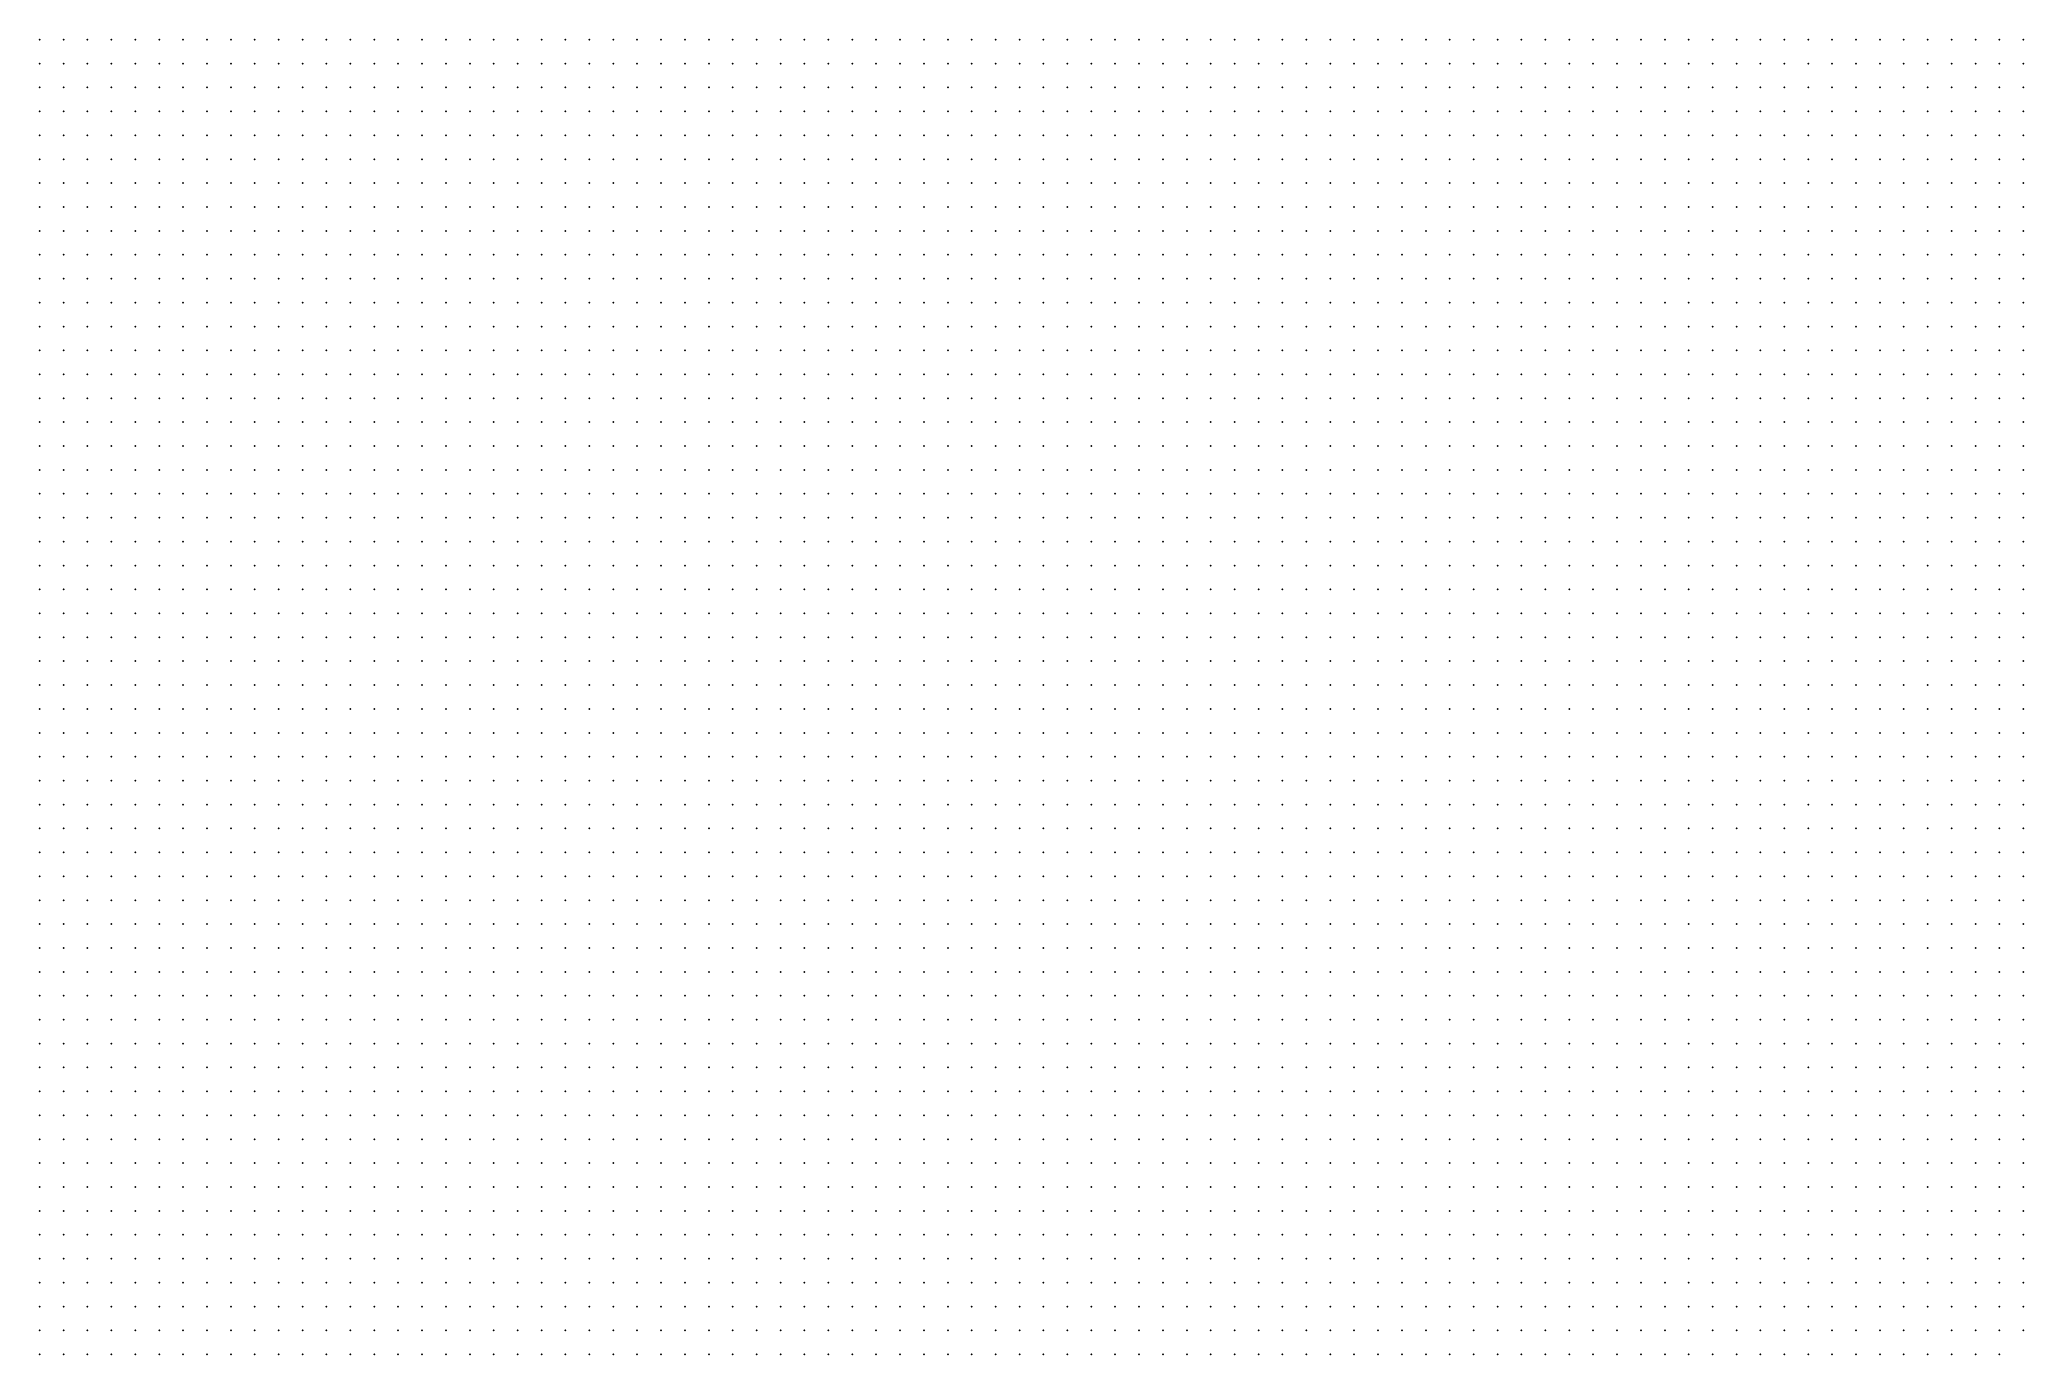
# Model space of a CAD drawing. Extents: x 1742705 to 1743120, y 4677765 to 4678040.
import ezdxf

# ---------------------------------------------------------------- set-up
doc = ezdxf.new("R2010")
doc.units = 0
doc.layers.add('010100', color=7, linetype='CONTINUOUS')

msp = doc.modelspace()

# ---------------------------------------------------------------- linework, layer by layer
at = {"layer": '010100', "color": 2}
for p in [(1742705, 4678040, 118.29), (1742710, 4678040, 118.5), (1742715, 4678040, 119.09), (1742720, 4678040, 119.69), (1742725, 4678040, 120.21), (1742730, 4678040, 120.07), (1742735, 4678040, 120), (1742740, 4678040, 119.91), (1742745, 4678040, 118.85), (1742750, 4678040, 117.64), (1742755, 4678040, 116.39), (1742760, 4678040, 115.06), (1742765, 4678040, 112.72), (1742770, 4678040, 110.35), (1742775, 4678040, 110), (1742780, 4678040, 109.08), (1742785, 4678040, 108.36), (1742790, 4678040, 107.84), (1742795, 4678040, 107.38), (1742800, 4678040, 106.98), (1742805, 4678040, 106.64), (1742810, 4678040, 106.59), (1742815, 4678040, 106.68), (1742820, 4678040, 106.79), (1742825, 4678040, 106.91), (1742830, 4678040, 107.23), (1742835, 4678040, 107.64), (1742840, 4678040, 108.11), (1742845, 4678040, 108.72), (1742850, 4678040, 109.47), (1742855, 4678040, 110.44), (1742860, 4678040, 111.5), (1742865, 4678040, 112.53), (1742870, 4678040, 113.77), (1742875, 4678040, 114.88), (1742880, 4678040, 116.2), (1742885, 4678040, 117.57), (1742890, 4678040, 118.82), (1742895, 4678040, 119.9), (1742900, 4678040, 120.24), (1742905, 4678040, 120.44), (1742910, 4678040, 120.63), (1742915, 4678040, 120.68), (1742920, 4678040, 120.61), (1742925, 4678040, 120.11), (1742930, 4678040, 120), (1742935, 4678040, 119.13), (1742940, 4678040, 118.02), (1742945, 4678040, 116.72), (1742950, 4678040, 115.33), (1742955, 4678040, 113.75), (1742960, 4678040, 112.11), (1742965, 4678040, 110.53), (1742970, 4678040, 109.01), (1742975, 4678040, 107.4), (1742980, 4678040, 105.8), (1742985, 4678040, 104.5), (1742990, 4678040, 103.38), (1742995, 4678040, 102.28), (1743000, 4678040, 101.41), (1743005, 4678040, 100.58), (1743010, 4678040, 100.25), (1743015, 4678040, 100.1), (1743020, 4678040, 99.84), (1743025, 4678040, 99.5), (1743030, 4678040, 99.16), (1743035, 4678040, 98.85), (1743040, 4678040, 98.58), (1743045, 4678040, 98.18), (1743050, 4678040, 98.03), (1743055, 4678040, 98.1), (1743060, 4678040, 97.79), (1743065, 4678040, 97.14), (1743070, 4678040, 96.29), (1743075, 4678040, 95.05), (1743080, 4678040, 93.78), (1743085, 4678040, 92.15), (1743090, 4678040, 90.11), (1743095, 4678040, 87.35), (1743100, 4678040, 84.64), (1743105, 4678040, 82.78), (1743110, 4678040, 80.69), (1743115, 4678040, 78.61), (1743120, 4678040, 76.18), (1742705, 4678035, 119.92), (1742710, 4678035, 119.89), (1742715, 4678035, 120.35), (1742720, 4678035, 120.87), (1742725, 4678035, 121.22), (1742730, 4678035, 121.12), (1742735, 4678035, 120.91), (1742740, 4678035, 120.57), (1742745, 4678035, 119.57), (1742750, 4678035, 118.07), (1742755, 4678035, 116.67), (1742760, 4678035, 115.23), (1742765, 4678035, 113.06), (1742770, 4678035, 111.53), (1742775, 4678035, 110.18), (1742780, 4678035, 109.53), (1742785, 4678035, 109.01), (1742790, 4678035, 108.56), (1742795, 4678035, 108.08), (1742800, 4678035, 107.74), (1742805, 4678035, 107.4), (1742810, 4678035, 107.35), (1742815, 4678035, 107.45), (1742820, 4678035, 107.57), (1742825, 4678035, 107.69), (1742830, 4678035, 107.96), (1742835, 4678035, 108.34), (1742840, 4678035, 108.8), (1742845, 4678035, 109.36), (1742850, 4678035, 110.07), (1742855, 4678035, 111.18), (1742860, 4678035, 112.31), (1742865, 4678035, 113.41), (1742870, 4678035, 114.53), (1742875, 4678035, 115.81), (1742880, 4678035, 117.17), (1742885, 4678035, 118.48), (1742890, 4678035, 119.85), (1742895, 4678035, 120.51), (1742900, 4678035, 120.97), (1742905, 4678035, 121.23), (1742910, 4678035, 121.39), (1742915, 4678035, 121.44), (1742920, 4678035, 121.36), (1742925, 4678035, 120.79), (1742930, 4678035, 120.19), (1742935, 4678035, 119.68), (1742940, 4678035, 118.32), (1742945, 4678035, 116.82), (1742950, 4678035, 115.32), (1742955, 4678035, 113.82), (1742960, 4678035, 112.31), (1742965, 4678035, 110.8), (1742970, 4678035, 109.23), (1742975, 4678035, 107.59), (1742980, 4678035, 106.12), (1742985, 4678035, 105), (1742990, 4678035, 104.05), (1742995, 4678035, 103.23), (1743000, 4678035, 102.39), (1743005, 4678035, 101.7), (1743010, 4678035, 101.47), (1743015, 4678035, 101.34), (1743020, 4678035, 101.24), (1743025, 4678035, 101.22), (1743030, 4678035, 101.15), (1743035, 4678035, 101), (1743040, 4678035, 100.88), (1743045, 4678035, 100.67), (1743050, 4678035, 100.56), (1743055, 4678035, 100.63), (1743060, 4678035, 100.41), (1743065, 4678035, 99.67), (1743070, 4678035, 98.37), (1743075, 4678035, 97.01), (1743080, 4678035, 95.43), (1743085, 4678035, 93.51), (1743090, 4678035, 91.26), (1743095, 4678035, 88.64), (1743100, 4678035, 86.03), (1743105, 4678035, 84), (1743110, 4678035, 82.5), (1743115, 4678035, 80.34), (1743120, 4678035, 77.5), (1742705, 4678030, 121.19), (1742710, 4678030, 121.26), (1742715, 4678030, 121.58), (1742720, 4678030, 121.98), (1742725, 4678030, 122.23), (1742730, 4678030, 122.17), (1742735, 4678030, 121.96), (1742740, 4678030, 121.33), (1742745, 4678030, 120.35), (1742750, 4678030, 118.59), (1742755, 4678030, 116.95), (1742760, 4678030, 115.22), (1742765, 4678030, 113.6), (1742770, 4678030, 112.26), (1742775, 4678030, 111.09), (1742780, 4678030, 110), (1742785, 4678030, 109.7), (1742790, 4678030, 109.2), (1742795, 4678030, 108.84), (1742800, 4678030, 108.5), (1742805, 4678030, 108.16), (1742810, 4678030, 108.1), (1742815, 4678030, 108.23), (1742820, 4678030, 108.35), (1742825, 4678030, 108.48), (1742830, 4678030, 108.71), (1742835, 4678030, 109.05), (1742840, 4678030, 109.48), (1742845, 4678030, 110.01), (1742850, 4678030, 110.95), (1742855, 4678030, 112), (1742860, 4678030, 113.09), (1742865, 4678030, 114.21), (1742870, 4678030, 115.37), (1742875, 4678030, 116.73), (1742880, 4678030, 118.12), (1742885, 4678030, 119.49), (1742890, 4678030, 120.48), (1742895, 4678030, 121.26), (1742900, 4678030, 121.7), (1742905, 4678030, 122.01), (1742910, 4678030, 122.17), (1742915, 4678030, 122.2), (1742920, 4678030, 122.05), (1742925, 4678030, 121.46), (1742930, 4678030, 120.86), (1742935, 4678030, 120.1), (1742940, 4678030, 118.58), (1742945, 4678030, 117.01), (1742950, 4678030, 115.43), (1742955, 4678030, 113.9), (1742960, 4678030, 112.39), (1742965, 4678030, 110.89), (1742970, 4678030, 109.36), (1742975, 4678030, 107.97), (1742980, 4678030, 106.72), (1742985, 4678030, 105.75), (1742990, 4678030, 105.05), (1742995, 4678030, 104.22), (1743000, 4678030, 103.43), (1743005, 4678030, 102.9), (1743010, 4678030, 102.67), (1743015, 4678030, 102.59), (1743020, 4678030, 102.54), (1743025, 4678030, 102.57), (1743030, 4678030, 102.72), (1743035, 4678030, 102.57), (1743040, 4678030, 102.5), (1743045, 4678030, 102.54), (1743050, 4678030, 102.61), (1743055, 4678030, 102.65), (1743060, 4678030, 102.33), (1743065, 4678030, 101.47), (1743070, 4678030, 100.28), (1743075, 4678030, 98.71), (1743080, 4678030, 96.91), (1743085, 4678030, 95.05), (1743090, 4678030, 92.62), (1743095, 4678030, 90.24), (1743100, 4678030, 88.12), (1743105, 4678030, 86.09), (1743110, 4678030, 84.81), (1743115, 4678030, 82.63), (1743120, 4678030, 79.82), (1742705, 4678025, 122.36), (1742710, 4678025, 122.58), (1742715, 4678025, 122.88), (1742720, 4678025, 123.21), (1742725, 4678025, 123.3), (1742730, 4678025, 123.23), (1742735, 4678025, 122.8), (1742740, 4678025, 121.95), (1742745, 4678025, 120.83), (1742750, 4678025, 119.29), (1742755, 4678025, 117.37), (1742760, 4678025, 115.4), (1742765, 4678025, 114.26), (1742770, 4678025, 113.07), (1742775, 4678025, 112.02), (1742780, 4678025, 111.06), (1742785, 4678025, 110), (1742790, 4678025, 109.94), (1742795, 4678025, 109.6), (1742800, 4678025, 109.26), (1742805, 4678025, 108.92), (1742810, 4678025, 108.84), (1742815, 4678025, 108.99), (1742820, 4678025, 109.13), (1742825, 4678025, 109.27), (1742830, 4678025, 109.48), (1742835, 4678025, 109.79), (1742840, 4678025, 110.22), (1742845, 4678025, 111.03), (1742850, 4678025, 111.93), (1742855, 4678025, 112.94), (1742860, 4678025, 113.92), (1742865, 4678025, 115), (1742870, 4678025, 116.31), (1742875, 4678025, 117.64), (1742880, 4678025, 119.04), (1742885, 4678025, 120.27), (1742890, 4678025, 121.1), (1742895, 4678025, 121.85), (1742900, 4678025, 122.43), (1742905, 4678025, 122.79), (1742910, 4678025, 122.93), (1742915, 4678025, 122.96), (1742920, 4678025, 122.73), (1742925, 4678025, 122.13), (1742930, 4678025, 121.5), (1742935, 4678025, 120.29), (1742940, 4678025, 118.72), (1742945, 4678025, 117.11), (1742950, 4678025, 115.51), (1742955, 4678025, 113.99), (1742960, 4678025, 112.55), (1742965, 4678025, 111.11), (1742970, 4678025, 109.68), (1742975, 4678025, 108.46), (1742980, 4678025, 107.34), (1742985, 4678025, 106.57), (1742990, 4678025, 105.84), (1742995, 4678025, 105.17), (1743000, 4678025, 104.55), (1743005, 4678025, 104.13), (1743010, 4678025, 103.89), (1743015, 4678025, 103.84), (1743020, 4678025, 103.85), (1743025, 4678025, 103.92), (1743030, 4678025, 104.22), (1743035, 4678025, 104.14), (1743040, 4678025, 104.12), (1743045, 4678025, 104.4), (1743050, 4678025, 104.66), (1743055, 4678025, 104.65), (1743060, 4678025, 104.18), (1743065, 4678025, 103.15), (1743070, 4678025, 101.78), (1743075, 4678025, 100.19), (1743080, 4678025, 98.31), (1743085, 4678025, 96.37), (1743090, 4678025, 94.16), (1743095, 4678025, 91.99), (1743100, 4678025, 90.27), (1743105, 4678025, 88.28), (1743110, 4678025, 86.58), (1743115, 4678025, 84.85), (1743120, 4678025, 81.56), (1742705, 4678020, 123.41), (1742710, 4678020, 123.82), (1742715, 4678020, 124.22), (1742720, 4678020, 124.41), (1742725, 4678020, 124.38), (1742730, 4678020, 124.23), (1742735, 4678020, 123.55), (1742740, 4678020, 122.42), (1742745, 4678020, 120.99), (1742750, 4678020, 119.48), (1742755, 4678020, 117.95), (1742760, 4678020, 116.16), (1742765, 4678020, 115), (1742770, 4678020, 114.06), (1742775, 4678020, 112.97), (1742780, 4678020, 111.89), (1742785, 4678020, 110.8), (1742790, 4678020, 110), (1742795, 4678020, 110), (1742800, 4678020, 110), (1742805, 4678020, 109.68), (1742810, 4678020, 109.59), (1742815, 4678020, 109.75), (1742820, 4678020, 109.9), (1742825, 4678020, 110.09), (1742830, 4678020, 110.42), (1742835, 4678020, 110.85), (1742840, 4678020, 111.33), (1742845, 4678020, 112.05), (1742850, 4678020, 112.89), (1742855, 4678020, 113.83), (1742860, 4678020, 114.92), (1742865, 4678020, 115.93), (1742870, 4678020, 117.11), (1742875, 4678020, 118.42), (1742880, 4678020, 119.82), (1742885, 4678020, 120.88), (1742890, 4678020, 121.77), (1742895, 4678020, 122.52), (1742900, 4678020, 123.22), (1742905, 4678020, 123.58), (1742910, 4678020, 123.69), (1742915, 4678020, 123.72), (1742920, 4678020, 123.4), (1742925, 4678020, 122.9), (1742930, 4678020, 121.82), (1742935, 4678020, 120.34), (1742940, 4678020, 118.68), (1742945, 4678020, 117.02), (1742950, 4678020, 115.35), (1742955, 4678020, 113.95), (1742960, 4678020, 112.62), (1742965, 4678020, 111.28), (1742970, 4678020, 110), (1742975, 4678020, 108.93), (1742980, 4678020, 108.09), (1742985, 4678020, 107.31), (1742990, 4678020, 106.62), (1742995, 4678020, 106), (1743000, 4678020, 105.59), (1743005, 4678020, 105.28), (1743010, 4678020, 105.04), (1743015, 4678020, 105.08), (1743020, 4678020, 105.12), (1743025, 4678020, 105.1), (1743030, 4678020, 105.14), (1743035, 4678020, 105.29), (1743040, 4678020, 105.55), (1743045, 4678020, 105.8), (1743050, 4678020, 105.94), (1743055, 4678020, 105.89), (1743060, 4678020, 105.5), (1743065, 4678020, 104.68), (1743070, 4678020, 103.06), (1743075, 4678020, 101.35), (1743080, 4678020, 99.71), (1743085, 4678020, 97.63), (1743090, 4678020, 95.26), (1743095, 4678020, 93.33), (1743100, 4678020, 91.6), (1743105, 4678020, 89.43), (1743110, 4678020, 87.55), (1743115, 4678020, 85.73), (1743120, 4678020, 82.75), (1742705, 4678015, 124.42), (1742710, 4678015, 125.03), (1742715, 4678015, 125.56), (1742720, 4678015, 125.76), (1742725, 4678015, 125.66), (1742730, 4678015, 125.26), (1742735, 4678015, 124.29), (1742740, 4678015, 122.92), (1742745, 4678015, 120.86), (1742750, 4678015, 119.68), (1742755, 4678015, 118.76), (1742760, 4678015, 117.42), (1742765, 4678015, 116.12), (1742770, 4678015, 114.91), (1742775, 4678015, 113.76), (1742780, 4678015, 112.53), (1742785, 4678015, 111.27), (1742790, 4678015, 110.01), (1742795, 4678015, 110), (1742800, 4678015, 110), (1742805, 4678015, 110.24), (1742810, 4678015, 110.6), (1742815, 4678015, 110.98), (1742820, 4678015, 111.31), (1742825, 4678015, 111.54), (1742830, 4678015, 111.78), (1742835, 4678015, 112.08), (1742840, 4678015, 112.46), (1742845, 4678015, 113.03), (1742850, 4678015, 113.9), (1742855, 4678015, 114.76), (1742860, 4678015, 115.8), (1742865, 4678015, 116.96), (1742870, 4678015, 118.04), (1742875, 4678015, 119.23), (1742880, 4678015, 120.39), (1742885, 4678015, 121.42), (1742890, 4678015, 122.42), (1742895, 4678015, 123.25), (1742900, 4678015, 123.92), (1742905, 4678015, 124.35), (1742910, 4678015, 124.47), (1742915, 4678015, 124.48), (1742920, 4678015, 124.12), (1742925, 4678015, 123.44), (1742930, 4678015, 122.24), (1742935, 4678015, 120.56), (1742940, 4678015, 118.78), (1742945, 4678015, 117.04), (1742950, 4678015, 115.29), (1742955, 4678015, 113.96), (1742960, 4678015, 112.7), (1742965, 4678015, 111.56), (1742970, 4678015, 110.52), (1742975, 4678015, 109.59), (1742980, 4678015, 108.79), (1742985, 4678015, 108.07), (1742990, 4678015, 107.42), (1742995, 4678015, 106.94), (1743000, 4678015, 106.55), (1743005, 4678015, 106.26), (1743010, 4678015, 106.04), (1743015, 4678015, 106.04), (1743020, 4678015, 106.17), (1743025, 4678015, 106.21), (1743030, 4678015, 106.32), (1743035, 4678015, 106.49), (1743040, 4678015, 106.76), (1743045, 4678015, 106.97), (1743050, 4678015, 107.08), (1743055, 4678015, 106.91), (1743060, 4678015, 106.37), (1743065, 4678015, 105.47), (1743070, 4678015, 104.05), (1743075, 4678015, 102.49), (1743080, 4678015, 100.89), (1743085, 4678015, 98.89), (1743090, 4678015, 96.63), (1743095, 4678015, 94.81), (1743100, 4678015, 92.62), (1743105, 4678015, 89.96), (1743110, 4678015, 88.08), (1743115, 4678015, 86.18), (1743120, 4678015, 83.28), (1742705, 4678010, 125.28), (1742710, 4678010, 126.22), (1742715, 4678010, 126.87), (1742720, 4678010, 127.16), (1742725, 4678010, 127.07), (1742730, 4678010, 126.53), (1742735, 4678010, 125.58), (1742740, 4678010, 124.02), (1742745, 4678010, 121.73), (1742750, 4678010, 120.12), (1742755, 4678010, 119.64), (1742760, 4678010, 118.34), (1742765, 4678010, 117.2), (1742770, 4678010, 115.63), (1742775, 4678010, 114.16), (1742780, 4678010, 112.91), (1742785, 4678010, 111.83), (1742790, 4678010, 111.24), (1742795, 4678010, 111.33), (1742800, 4678010, 111.39), (1742805, 4678010, 111.45), (1742810, 4678010, 111.88), (1742815, 4678010, 112.36), (1742820, 4678010, 112.78), (1742825, 4678010, 113.01), (1742830, 4678010, 113.13), (1742835, 4678010, 113.33), (1742840, 4678010, 113.6), (1742845, 4678010, 114.1), (1742850, 4678010, 114.78), (1742855, 4678010, 115.85), (1742860, 4678010, 116.83), (1742865, 4678010, 117.9), (1742870, 4678010, 119.04), (1742875, 4678010, 120.14), (1742880, 4678010, 121.24), (1742885, 4678010, 122.18), (1742890, 4678010, 123.08), (1742895, 4678010, 124), (1742900, 4678010, 124.74), (1742905, 4678010, 125.03), (1742910, 4678010, 125.26), (1742915, 4678010, 125.25), (1742920, 4678010, 125), (1742925, 4678010, 124.49), (1742930, 4678010, 123.03), (1742935, 4678010, 121.12), (1742940, 4678010, 119.06), (1742945, 4678010, 117.27), (1742950, 4678010, 115.49), (1742955, 4678010, 114.11), (1742960, 4678010, 112.98), (1742965, 4678010, 111.96), (1742970, 4678010, 111.04), (1742975, 4678010, 110.25), (1742980, 4678010, 109.52), (1742985, 4678010, 108.87), (1742990, 4678010, 108.31), (1742995, 4678010, 107.9), (1743000, 4678010, 107.48), (1743005, 4678010, 107.22), (1743010, 4678010, 107.04), (1743015, 4678010, 107.01), (1743020, 4678010, 107.16), (1743025, 4678010, 107.33), (1743030, 4678010, 107.47), (1743035, 4678010, 107.69), (1743040, 4678010, 107.97), (1743045, 4678010, 108.15), (1743050, 4678010, 108.2), (1743055, 4678010, 107.9), (1743060, 4678010, 107.14), (1743065, 4678010, 106.07), (1743070, 4678010, 104.93), (1743075, 4678010, 103.25), (1743080, 4678010, 101.56), (1743085, 4678010, 99.89), (1743090, 4678010, 97.93), (1743095, 4678010, 96.02), (1743100, 4678010, 93.55), (1743105, 4678010, 90.57), (1743110, 4678010, 88.22), (1743115, 4678010, 86.02), (1743120, 4678010, 83.11), (1742705, 4678005, 126.62), (1742710, 4678005, 127.39), (1742715, 4678005, 128.11), (1742720, 4678005, 128.54), (1742725, 4678005, 128.47), (1742730, 4678005, 127.81), (1742735, 4678005, 126.69), (1742740, 4678005, 125.3), (1742745, 4678005, 123.25), (1742750, 4678005, 121.61), (1742755, 4678005, 120.05), (1742760, 4678005, 119.27), (1742765, 4678005, 118.2), (1742770, 4678005, 116.47), (1742775, 4678005, 114.96), (1742780, 4678005, 113.95), (1742785, 4678005, 113.25), (1742790, 4678005, 113.2), (1742795, 4678005, 113.27), (1742800, 4678005, 113), (1742805, 4678005, 112.66), (1742810, 4678005, 113.05), (1742815, 4678005, 113.69), (1742820, 4678005, 114.25), (1742825, 4678005, 114.51), (1742830, 4678005, 114.55), (1742835, 4678005, 114.63), (1742840, 4678005, 114.73), (1742845, 4678005, 115), (1742850, 4678005, 115.64), (1742855, 4678005, 116.87), (1742860, 4678005, 117.94), (1742865, 4678005, 118.93), (1742870, 4678005, 120.01), (1742875, 4678005, 121.12), (1742880, 4678005, 122.15), (1742885, 4678005, 123.16), (1742890, 4678005, 123.99), (1742895, 4678005, 124.89), (1742900, 4678005, 125.46), (1742905, 4678005, 125.8), (1742910, 4678005, 126.04), (1742915, 4678005, 126.05), (1742920, 4678005, 125.75), (1742925, 4678005, 125.38), (1742930, 4678005, 124.18), (1742935, 4678005, 122.03), (1742940, 4678005, 119.63), (1742945, 4678005, 117.75), (1742950, 4678005, 115.76), (1742955, 4678005, 114.33), (1742960, 4678005, 113.34), (1742965, 4678005, 112.42), (1742970, 4678005, 111.61), (1742975, 4678005, 110.92), (1742980, 4678005, 110.28), (1742985, 4678005, 109.73), (1742990, 4678005, 109.25), (1742995, 4678005, 108.84), (1743000, 4678005, 108.43), (1743005, 4678005, 108.17), (1743010, 4678005, 107.95), (1743015, 4678005, 107.97), (1743020, 4678005, 108.14), (1743025, 4678005, 108.38), (1743030, 4678005, 108.6), (1743035, 4678005, 108.87), (1743040, 4678005, 109.19), (1743045, 4678005, 109.34), (1743050, 4678005, 109.31), (1743055, 4678005, 108.8), (1743060, 4678005, 107.75), (1743065, 4678005, 106.64), (1743070, 4678005, 105.37), (1743075, 4678005, 103.78), (1743080, 4678005, 102.18), (1743085, 4678005, 100.59), (1743090, 4678005, 98.66), (1743095, 4678005, 96.45), (1743100, 4678005, 93.84), (1743105, 4678005, 90.68), (1743110, 4678005, 88.01), (1743115, 4678005, 85.47), (1743120, 4678005, 82.67), (1742705, 4678000, 127.97), (1742710, 4678000, 128.68), (1742715, 4678000, 129.35), (1742720, 4678000, 129.92), (1742725, 4678000, 129.84), (1742730, 4678000, 129.01), (1742735, 4678000, 127.8), (1742740, 4678000, 126.4), (1742745, 4678000, 124.92), (1742750, 4678000, 123.2), (1742755, 4678000, 121.78), (1742760, 4678000, 120.77), (1742765, 4678000, 119.61), (1742770, 4678000, 117.91), (1742775, 4678000, 116.69), (1742780, 4678000, 115.72), (1742785, 4678000, 115.12), (1742790, 4678000, 115.21), (1742795, 4678000, 115.05), (1742800, 4678000, 114.4), (1742805, 4678000, 113.94), (1742810, 4678000, 114.19), (1742815, 4678000, 114.81), (1742820, 4678000, 115.6), (1742825, 4678000, 116.02), (1742830, 4678000, 116.21), (1742835, 4678000, 116.39), (1742840, 4678000, 116.42), (1742845, 4678000, 116.49), (1742850, 4678000, 117.08), (1742855, 4678000, 117.89), (1742860, 4678000, 119.02), (1742865, 4678000, 120.05), (1742870, 4678000, 121.18), (1742875, 4678000, 122.2), (1742880, 4678000, 123.19), (1742885, 4678000, 124.17), (1742890, 4678000, 125.01), (1742895, 4678000, 125.59), (1742900, 4678000, 126.15), (1742905, 4678000, 126.56), (1742910, 4678000, 126.81), (1742915, 4678000, 126.85), (1742920, 4678000, 126.56), (1742925, 4678000, 126.15), (1742930, 4678000, 125.44), (1742935, 4678000, 123.71), (1742940, 4678000, 120.86), (1742945, 4678000, 118.56), (1742950, 4678000, 116.42), (1742955, 4678000, 114.67), (1742960, 4678000, 113.78), (1742965, 4678000, 112.97), (1742970, 4678000, 112.28), (1742975, 4678000, 111.62), (1742980, 4678000, 111.02), (1742985, 4678000, 110.52), (1742990, 4678000, 110.18), (1742995, 4678000, 109.77), (1743000, 4678000, 109.41), (1743005, 4678000, 109.12), (1743010, 4678000, 108.92), (1743015, 4678000, 108.94), (1743020, 4678000, 109.08), (1743025, 4678000, 109.42), (1743030, 4678000, 109.72), (1743035, 4678000, 110.05), (1743040, 4678000, 110), (1743045, 4678000, 110), (1743050, 4678000, 110), (1743055, 4678000, 109.52), (1743060, 4678000, 108.37), (1743065, 4678000, 107.12), (1743070, 4678000, 105.74), (1743075, 4678000, 104.27), (1743080, 4678000, 102.58), (1743085, 4678000, 100.89), (1743090, 4678000, 98.74), (1743095, 4678000, 96.18), (1743100, 4678000, 93.5), (1743105, 4678000, 90.62), (1743110, 4678000, 88.2), (1743115, 4678000, 86.14), (1743120, 4678000, 83.41), (1742705, 4677995, 129.39), (1742710, 4677995, 129.98), (1742715, 4677995, 130.37), (1742720, 4677995, 130.37), (1742725, 4677995, 130.37), (1742730, 4677995, 130.12), (1742735, 4677995, 129.06), (1742740, 4677995, 127.58), (1742745, 4677995, 126.04), (1742750, 4677995, 124.48), (1742755, 4677995, 123.14), (1742760, 4677995, 122.1), (1742765, 4677995, 121.34), (1742770, 4677995, 120), (1742775, 4677995, 119.42), (1742780, 4677995, 118.6), (1742785, 4677995, 118.18), (1742790, 4677995, 117.94), (1742795, 4677995, 117.38), (1742800, 4677995, 116.24), (1742805, 4677995, 115.39), (1742810, 4677995, 115.27), (1742815, 4677995, 116.06), (1742820, 4677995, 116.92), (1742825, 4677995, 117.51), (1742830, 4677995, 117.87), (1742835, 4677995, 118.27), (1742840, 4677995, 118.44), (1742845, 4677995, 118.51), (1742850, 4677995, 118.72), (1742855, 4677995, 119.22), (1742860, 4677995, 120.21), (1742865, 4677995, 121.58), (1742870, 4677995, 122.62), (1742875, 4677995, 123.53), (1742880, 4677995, 124.34), (1742885, 4677995, 125.22), (1742890, 4677995, 125.88), (1742895, 4677995, 126.36), (1742900, 4677995, 126.89), (1742905, 4677995, 127.31), (1742910, 4677995, 127.57), (1742915, 4677995, 127.65), (1742920, 4677995, 127.37), (1742925, 4677995, 126.87), (1742930, 4677995, 126.18), (1742935, 4677995, 125.31), (1742940, 4677995, 122.75), (1742945, 4677995, 119.65), (1742950, 4677995, 117.6), (1742955, 4677995, 115.26), (1742960, 4677995, 114.34), (1742965, 4677995, 113.65), (1742970, 4677995, 112.96), (1742975, 4677995, 112.32), (1742980, 4677995, 111.75), (1742985, 4677995, 111.27), (1742990, 4677995, 111.07), (1742995, 4677995, 110.72), (1743000, 4677995, 110.45), (1743005, 4677995, 110.09), (1743010, 4677995, 109.89), (1743015, 4677995, 109.91), (1743020, 4677995, 109.96), (1743025, 4677995, 110.56), (1743030, 4677995, 110.88), (1743035, 4677995, 111.13), (1743040, 4677995, 110.27), (1743045, 4677995, 110), (1743050, 4677995, 110), (1743055, 4677995, 110), (1743060, 4677995, 108.69), (1743065, 4677995, 107.13), (1743070, 4677995, 105.66), (1743075, 4677995, 104.1), (1743080, 4677995, 102.45), (1743085, 4677995, 100.74), (1743090, 4677995, 98.41), (1743095, 4677995, 95.63), (1743100, 4677995, 93.17), (1743105, 4677995, 90.8), (1743110, 4677995, 88.63), (1743115, 4677995, 86.54), (1743120, 4677995, 83.41), (1742705, 4677990, 129.97), (1742710, 4677990, 130.19), (1742715, 4677990, 131.06), (1742720, 4677990, 130.89), (1742725, 4677990, 130.81), (1742730, 4677990, 130.52), (1742735, 4677990, 129.93), (1742740, 4677990, 128.92), (1742745, 4677990, 127.77), (1742750, 4677990, 125.86), (1742755, 4677990, 124.36), (1742760, 4677990, 123.86), (1742765, 4677990, 123.71), (1742770, 4677990, 123.42), (1742775, 4677990, 122.73), (1742780, 4677990, 121.75), (1742785, 4677990, 121.21), (1742790, 4677990, 120.5), (1742795, 4677990, 119.6), (1742800, 4677990, 118.37), (1742805, 4677990, 117.42), (1742810, 4677990, 116.94), (1742815, 4677990, 117.47), (1742820, 4677990, 118.19), (1742825, 4677990, 118.89), (1742830, 4677990, 119.44), (1742835, 4677990, 120.06), (1742840, 4677990, 120.31), (1742845, 4677990, 120.43), (1742850, 4677990, 120.61), (1742855, 4677990, 121.03), (1742860, 4677990, 122.1), (1742865, 4677990, 123.3), (1742870, 4677990, 124.25), (1742875, 4677990, 125.03), (1742880, 4677990, 125.58), (1742885, 4677990, 126.19), (1742890, 4677990, 126.78), (1742895, 4677990, 127.28), (1742900, 4677990, 127.63), (1742905, 4677990, 128.04), (1742910, 4677990, 128.34), (1742915, 4677990, 128.45), (1742920, 4677990, 128.21), (1742925, 4677990, 127.84), (1742930, 4677990, 127.11), (1742935, 4677990, 126.08), (1742940, 4677990, 124.51), (1742945, 4677990, 121.62), (1742950, 4677990, 119.22), (1742955, 4677990, 117.04), (1742960, 4677990, 115.05), (1742965, 4677990, 114.3), (1742970, 4677990, 113.61), (1742975, 4677990, 112.98), (1742980, 4677990, 112.42), (1742985, 4677990, 112.12), (1742990, 4677990, 111.94), (1742995, 4677990, 111.76), (1743000, 4677990, 111.56), (1743005, 4677990, 111.39), (1743010, 4677990, 111.02), (1743015, 4677990, 111.02), (1743020, 4677990, 111.4), (1743025, 4677990, 111.9), (1743030, 4677990, 112.07), (1743035, 4677990, 111.9), (1743040, 4677990, 111.04), (1743045, 4677990, 110.18), (1743050, 4677990, 110), (1743055, 4677990, 110), (1743060, 4677990, 108.71), (1743065, 4677990, 106.98), (1743070, 4677990, 105.27), (1743075, 4677990, 103.55), (1743080, 4677990, 101.91), (1743085, 4677990, 100.29), (1743090, 4677990, 98.04), (1743095, 4677990, 95.46), (1743100, 4677990, 93.27), (1743105, 4677990, 91.17), (1743110, 4677990, 88.96), (1743115, 4677990, 86.62), (1743120, 4677990, 83.16), (1742705, 4677985, 131.43), (1742710, 4677985, 131.57), (1742715, 4677985, 132.09), (1742720, 4677985, 131.62), (1742725, 4677985, 131.68), (1742730, 4677985, 131.6), (1742735, 4677985, 131.18), (1742740, 4677985, 130.99), (1742745, 4677985, 129.97), (1742750, 4677985, 128.3), (1742755, 4677985, 126.78), (1742760, 4677985, 126.2), (1742765, 4677985, 126.4), (1742770, 4677985, 126.29), (1742775, 4677985, 125.72), (1742780, 4677985, 125), (1742785, 4677985, 124.15), (1742790, 4677985, 123.25), (1742795, 4677985, 122.05), (1742800, 4677985, 120.39), (1742805, 4677985, 119.21), (1742810, 4677985, 118.65), (1742815, 4677985, 118.93), (1742820, 4677985, 119.58), (1742825, 4677985, 120.21), (1742830, 4677985, 120.68), (1742835, 4677985, 121.2), (1742840, 4677985, 121.65), (1742845, 4677985, 121.9), (1742850, 4677985, 122.41), (1742855, 4677985, 123.15), (1742860, 4677985, 124.25), (1742865, 4677985, 125.13), (1742870, 4677985, 125.71), (1742875, 4677985, 126.26), (1742880, 4677985, 126.81), (1742885, 4677985, 127.3), (1742890, 4677985, 127.81), (1742895, 4677985, 128.23), (1742900, 4677985, 128.53), (1742905, 4677985, 128.83), (1742910, 4677985, 129.12), (1742915, 4677985, 129.26), (1742920, 4677985, 129.06), (1742925, 4677985, 128.7), (1742930, 4677985, 127.97), (1742935, 4677985, 126.81), (1742940, 4677985, 125.54), (1742945, 4677985, 123.58), (1742950, 4677985, 121.14), (1742955, 4677985, 118.86), (1742960, 4677985, 116.8), (1742965, 4677985, 114.9), (1742970, 4677985, 114.2), (1742975, 4677985, 113.65), (1742980, 4677985, 113.19), (1742985, 4677985, 113.01), (1742990, 4677985, 112.89), (1742995, 4677985, 112.79), (1743000, 4677985, 112.7), (1743005, 4677985, 112.68), (1743010, 4677985, 112.57), (1743015, 4677985, 112.72), (1743020, 4677985, 112.98), (1743025, 4677985, 113.23), (1743030, 4677985, 113.26), (1743035, 4677985, 112.67), (1743040, 4677985, 111.81), (1743045, 4677985, 110.95), (1743050, 4677985, 110.09), (1743055, 4677985, 110), (1743060, 4677985, 108.58), (1743065, 4677985, 106.97), (1743070, 4677985, 105.36), (1743075, 4677985, 103.57), (1743080, 4677985, 101.71), (1743085, 4677985, 99.83), (1743090, 4677985, 97.68), (1743095, 4677985, 95.47), (1743100, 4677985, 93.29), (1743105, 4677985, 91.12), (1743110, 4677985, 88.75), (1743115, 4677985, 86.24), (1743120, 4677985, 82), (1742705, 4677980, 132.76), (1742710, 4677980, 133.15), (1742715, 4677980, 133.67), (1742720, 4677980, 133.48), (1742725, 4677980, 133.51), (1742730, 4677980, 133.37), (1742735, 4677980, 132.89), (1742740, 4677980, 132.45), (1742745, 4677980, 131.54), (1742750, 4677980, 130.8), (1742755, 4677980, 129.9), (1742760, 4677980, 129.16), (1742765, 4677980, 128.91), (1742770, 4677980, 128.6), (1742775, 4677980, 127.88), (1742780, 4677980, 127.13), (1742785, 4677980, 126.42), (1742790, 4677980, 125.6), (1742795, 4677980, 124.26), (1742800, 4677980, 122.46), (1742805, 4677980, 121.09), (1742810, 4677980, 120.44), (1742815, 4677980, 120.43), (1742820, 4677980, 120.93), (1742825, 4677980, 121.33), (1742830, 4677980, 121.75), (1742835, 4677980, 122.29), (1742840, 4677980, 122.82), (1742845, 4677980, 123.2), (1742850, 4677980, 123.9), (1742855, 4677980, 124.96), (1742860, 4677980, 125.75), (1742865, 4677980, 126.37), (1742870, 4677980, 126.95), (1742875, 4677980, 127.52), (1742880, 4677980, 128.08), (1742885, 4677980, 128.55), (1742890, 4677980, 128.92), (1742895, 4677980, 129.19), (1742900, 4677980, 129.52), (1742905, 4677980, 129.71), (1742910, 4677980, 129.91), (1742915, 4677980, 130.09), (1742920, 4677980, 130.1), (1742925, 4677980, 129.78), (1742930, 4677980, 128.86), (1742935, 4677980, 127.73), (1742940, 4677980, 126.5), (1742945, 4677980, 125.28), (1742950, 4677980, 123.01), (1742955, 4677980, 120.61), (1742960, 4677980, 118.5), (1742965, 4677980, 116.38), (1742970, 4677980, 114.88), (1742975, 4677980, 114.32), (1742980, 4677980, 114), (1742985, 4677980, 113.92), (1742990, 4677980, 113.85), (1742995, 4677980, 113.9), (1743000, 4677980, 113.89), (1743005, 4677980, 113.97), (1743010, 4677980, 114.14), (1743015, 4677980, 114.39), (1743020, 4677980, 114.66), (1743025, 4677980, 114.6), (1743030, 4677980, 114.3), (1743035, 4677980, 113.44), (1743040, 4677980, 112.58), (1743045, 4677980, 111.72), (1743050, 4677980, 110.86), (1743055, 4677980, 109.68), (1743060, 4677980, 108.13), (1743065, 4677980, 106.59), (1743070, 4677980, 105.05), (1743075, 4677980, 103.39), (1743080, 4677980, 101.59), (1743085, 4677980, 99.66), (1743090, 4677980, 97.5), (1743095, 4677980, 95.33), (1743100, 4677980, 93.06), (1743105, 4677980, 90.81), (1743110, 4677980, 88.24), (1743115, 4677980, 85.47), (1743120, 4677980, 82), (1742705, 4677975, 133.83), (1742710, 4677975, 134.63), (1742715, 4677975, 135.03), (1742720, 4677975, 135.23), (1742725, 4677975, 135.21), (1742730, 4677975, 135.08), (1742735, 4677975, 134.59), (1742740, 4677975, 133.95), (1742745, 4677975, 133.26), (1742750, 4677975, 132.59), (1742755, 4677975, 131.86), (1742760, 4677975, 131.38), (1742765, 4677975, 130.98), (1742770, 4677975, 130.56), (1742775, 4677975, 130.01), (1742780, 4677975, 129.18), (1742785, 4677975, 128.3), (1742790, 4677975, 127.19), (1742795, 4677975, 125.73), (1742800, 4677975, 124.45), (1742805, 4677975, 123.2), (1742810, 4677975, 122.31), (1742815, 4677975, 121.96), (1742820, 4677975, 122.25), (1742825, 4677975, 122.47), (1742830, 4677975, 122.82), (1742835, 4677975, 123.36), (1742840, 4677975, 123.9), (1742845, 4677975, 124.44), (1742850, 4677975, 125), (1742855, 4677975, 125.89), (1742860, 4677975, 126.8), (1742865, 4677975, 127.58), (1742870, 4677975, 128.18), (1742875, 4677975, 128.79), (1742880, 4677975, 129.33), (1742885, 4677975, 129.83), (1742890, 4677975, 130.19), (1742895, 4677975, 130.42), (1742900, 4677975, 130.72), (1742905, 4677975, 130.91), (1742910, 4677975, 130.95), (1742915, 4677975, 131.12), (1742920, 4677975, 131.06), (1742925, 4677975, 130.56), (1742930, 4677975, 129.92), (1742935, 4677975, 128.7), (1742940, 4677975, 127.45), (1742945, 4677975, 126.1), (1742950, 4677975, 124.53), (1742955, 4677975, 122.2), (1742960, 4677975, 120.18), (1742965, 4677975, 118.1), (1742970, 4677975, 116.27), (1742975, 4677975, 115.23), (1742980, 4677975, 114.87), (1742985, 4677975, 114.83), (1742990, 4677975, 114.87), (1742995, 4677975, 115), (1743000, 4677975, 115.02), (1743005, 4677975, 115.09), (1743010, 4677975, 115.1), (1743015, 4677975, 115), (1743020, 4677975, 115), (1743025, 4677975, 115), (1743030, 4677975, 115), (1743035, 4677975, 113.9), (1743040, 4677975, 112.68), (1743045, 4677975, 111.45), (1743050, 4677975, 110.23), (1743055, 4677975, 108.85), (1743060, 4677975, 107.5), (1743065, 4677975, 106.03), (1743070, 4677975, 104.44), (1743075, 4677975, 102.8), (1743080, 4677975, 101.17), (1743085, 4677975, 99.39), (1743090, 4677975, 97.24), (1743095, 4677975, 95.09), (1743100, 4677975, 92.7), (1743105, 4677975, 90.3), (1743110, 4677975, 87.47), (1743115, 4677975, 84.65), (1743120, 4677975, 82.19), (1742705, 4677970, 134.96), (1742710, 4677970, 135.48), (1742715, 4677970, 135.88), (1742720, 4677970, 136.15), (1742725, 4677970, 136.23), (1742730, 4677970, 136.16), (1742735, 4677970, 135.91), (1742740, 4677970, 135.51), (1742745, 4677970, 135.04), (1742750, 4677970, 134.47), (1742755, 4677970, 133.81), (1742760, 4677970, 133.18), (1742765, 4677970, 132.58), (1742770, 4677970, 132), (1742775, 4677970, 131.37), (1742780, 4677970, 130.72), (1742785, 4677970, 129.89), (1742790, 4677970, 128.41), (1742795, 4677970, 127.03), (1742800, 4677970, 125.92), (1742805, 4677970, 125.04), (1742810, 4677970, 123.97), (1742815, 4677970, 123.48), (1742820, 4677970, 123.56), (1742825, 4677970, 123.63), (1742830, 4677970, 123.89), (1742835, 4677970, 124.43), (1742840, 4677970, 124.97), (1742845, 4677970, 125), (1742850, 4677970, 125.02), (1742855, 4677970, 126.37), (1742860, 4677970, 127.72), (1742865, 4677970, 128.63), (1742870, 4677970, 129.4), (1742875, 4677970, 130.02), (1742880, 4677970, 130.64), (1742885, 4677970, 131.22), (1742890, 4677970, 131.67), (1742895, 4677970, 131.92), (1742900, 4677970, 132.13), (1742905, 4677970, 132.13), (1742910, 4677970, 132.03), (1742915, 4677970, 132.14), (1742920, 4677970, 131.86), (1742925, 4677970, 131.29), (1742930, 4677970, 130.57), (1742935, 4677970, 129.53), (1742940, 4677970, 128.19), (1742945, 4677970, 126.81), (1742950, 4677970, 125.34), (1742955, 4677970, 123.31), (1742960, 4677970, 121.42), (1742965, 4677970, 119.72), (1742970, 4677970, 118.11), (1742975, 4677970, 116.92), (1742980, 4677970, 116.14), (1742985, 4677970, 115.72), (1742990, 4677970, 115.63), (1742995, 4677970, 115.6), (1743000, 4677970, 115.49), (1743005, 4677970, 115.42), (1743010, 4677970, 115.31), (1743015, 4677970, 115.03), (1743020, 4677970, 115), (1743025, 4677970, 115), (1743030, 4677970, 114.98), (1743035, 4677970, 113.58), (1743040, 4677970, 112.15), (1743045, 4677970, 110.71), (1743050, 4677970, 109.22), (1743055, 4677970, 107.7), (1743060, 4677970, 106.4), (1743065, 4677970, 105.17), (1743070, 4677970, 103.68), (1743075, 4677970, 102.11), (1743080, 4677970, 100.49), (1743085, 4677970, 98.62), (1743090, 4677970, 96.58), (1743095, 4677970, 94.41), (1743100, 4677970, 92.01), (1743105, 4677970, 89.53), (1743110, 4677970, 86.88), (1743115, 4677970, 84.26), (1743120, 4677970, 82.46), (1742705, 4677965, 135.78), (1742710, 4677965, 136.22), (1742715, 4677965, 136.73), (1742720, 4677965, 137.05), (1742725, 4677965, 137.19), (1742730, 4677965, 137.23), (1742735, 4677965, 137.15), (1742740, 4677965, 136.83), (1742745, 4677965, 136.45), (1742750, 4677965, 135.99), (1742755, 4677965, 135.49), (1742760, 4677965, 134.84), (1742765, 4677965, 134.09), (1742770, 4677965, 133.3), (1742775, 4677965, 132.62), (1742780, 4677965, 131.86), (1742785, 4677965, 130.75), (1742790, 4677965, 129.32), (1742795, 4677965, 128.11), (1742800, 4677965, 127.21), (1742805, 4677965, 126.31), (1742810, 4677965, 125.51), (1742815, 4677965, 125.01), (1742820, 4677965, 124.99), (1742825, 4677965, 124.79), (1742830, 4677965, 124.97), (1742835, 4677965, 125), (1742840, 4677965, 125), (1742845, 4677965, 125), (1742850, 4677965, 125.17), (1742855, 4677965, 126.68), (1742860, 4677965, 128.19), (1742865, 4677965, 129.56), (1742870, 4677965, 130.48), (1742875, 4677965, 131.29), (1742880, 4677965, 132.01), (1742885, 4677965, 132.6), (1742890, 4677965, 133.12), (1742895, 4677965, 133.41), (1742900, 4677965, 133.54), (1742905, 4677965, 133.39), (1742910, 4677965, 133.1), (1742915, 4677965, 133.13), (1742920, 4677965, 132.63), (1742925, 4677965, 131.92), (1742930, 4677965, 131.06), (1742935, 4677965, 130.14), (1742940, 4677965, 128.74), (1742945, 4677965, 127.21), (1742950, 4677965, 125.73), (1742955, 4677965, 124.09), (1742960, 4677965, 122.47), (1742965, 4677965, 120.94), (1742970, 4677965, 119.43), (1742975, 4677965, 118.15), (1742980, 4677965, 117.24), (1742985, 4677965, 116.61), (1742990, 4677965, 116.41), (1742995, 4677965, 116.22), (1743000, 4677965, 115.97), (1743005, 4677965, 115.75), (1743010, 4677965, 115.47), (1743015, 4677965, 115.12), (1743020, 4677965, 115), (1743025, 4677965, 115), (1743030, 4677965, 114.15), (1743035, 4677965, 112.98), (1743040, 4677965, 111.55), (1743045, 4677965, 110.1), (1743050, 4677965, 108.25), (1743055, 4677965, 106.53), (1743060, 4677965, 105.07), (1743065, 4677965, 103.89), (1743070, 4677965, 102.57), (1743075, 4677965, 101.05), (1743080, 4677965, 99.43), (1743085, 4677965, 97.64), (1743090, 4677965, 95.73), (1743095, 4677965, 93.67), (1743100, 4677965, 91.35), (1743105, 4677965, 88.93), (1743110, 4677965, 86.46), (1743115, 4677965, 84.01), (1743120, 4677965, 82.46), (1742705, 4677960, 136.56), (1742710, 4677960, 137.03), (1742715, 4677960, 137.51), (1742720, 4677960, 137.91), (1742725, 4677960, 138.19), (1742730, 4677960, 138.31), (1742735, 4677960, 138.37), (1742740, 4677960, 138.23), (1742745, 4677960, 137.87), (1742750, 4677960, 137.33), (1742755, 4677960, 136.72), (1742760, 4677960, 136.1), (1742765, 4677960, 135.35), (1742770, 4677960, 134.59), (1742775, 4677960, 133.77), (1742780, 4677960, 132.8), (1742785, 4677960, 131.57), (1742790, 4677960, 130.29), (1742795, 4677960, 129.35), (1742800, 4677960, 128.53), (1742805, 4677960, 127.78), (1742810, 4677960, 127.29), (1742815, 4677960, 126.85), (1742820, 4677960, 126.61), (1742825, 4677960, 126.1), (1742830, 4677960, 125.16), (1742835, 4677960, 125), (1742840, 4677960, 125), (1742845, 4677960, 125), (1742850, 4677960, 125.87), (1742855, 4677960, 127.09), (1742860, 4677960, 128.47), (1742865, 4677960, 130), (1742870, 4677960, 131.31), (1742875, 4677960, 132.42), (1742880, 4677960, 133.25), (1742885, 4677960, 133.97), (1742890, 4677960, 134.57), (1742895, 4677960, 134.9), (1742900, 4677960, 134.93), (1742905, 4677960, 134.57), (1742910, 4677960, 134.18), (1742915, 4677960, 133.97), (1742920, 4677960, 133.26), (1742925, 4677960, 132.55), (1742930, 4677960, 131.49), (1742935, 4677960, 130.45), (1742940, 4677960, 129.16), (1742945, 4677960, 127.75), (1742950, 4677960, 126.36), (1742955, 4677960, 124.99), (1742960, 4677960, 123.35), (1742965, 4677960, 121.81), (1742970, 4677960, 120.38), (1742975, 4677960, 119.32), (1742980, 4677960, 118.33), (1742985, 4677960, 117.51), (1742990, 4677960, 117.29), (1742995, 4677960, 116.84), (1743000, 4677960, 116.45), (1743005, 4677960, 116.15), (1743010, 4677960, 115.59), (1743015, 4677960, 115.21), (1743020, 4677960, 115), (1743025, 4677960, 114.29), (1743030, 4677960, 113.31), (1743035, 4677960, 112.28), (1743040, 4677960, 111.03), (1743045, 4677960, 109.47), (1743050, 4677960, 107.52), (1743055, 4677960, 105.61), (1743060, 4677960, 103.99), (1743065, 4677960, 102.67), (1743070, 4677960, 101.38), (1743075, 4677960, 99.96), (1743080, 4677960, 98.3), (1743085, 4677960, 96.6), (1743090, 4677960, 94.82), (1743095, 4677960, 92.84), (1743100, 4677960, 90.81), (1743105, 4677960, 88.49), (1743110, 4677960, 86.1), (1743115, 4677960, 83.9), (1743120, 4677960, 82.45), (1742705, 4677955, 137.27), (1742710, 4677955, 137.81), (1742715, 4677955, 138.28), (1742720, 4677955, 138.75), (1742725, 4677955, 139.1), (1742730, 4677955, 139.38), (1742735, 4677955, 139.6), (1742740, 4677955, 139.6), (1742745, 4677955, 139.22), (1742750, 4677955, 138.59), (1742755, 4677955, 137.92), (1742760, 4677955, 137.33), (1742765, 4677955, 136.65), (1742770, 4677955, 135.8), (1742775, 4677955, 134.9), (1742780, 4677955, 133.9), (1742785, 4677955, 132.71), (1742790, 4677955, 131.59), (1742795, 4677955, 130.67), (1742800, 4677955, 129.97), (1742805, 4677955, 129.57), (1742810, 4677955, 129.17), (1742815, 4677955, 128.53), (1742820, 4677955, 128.16), (1742825, 4677955, 127.33), (1742830, 4677955, 126.21), (1742835, 4677955, 125.23), (1742840, 4677955, 125), (1742845, 4677955, 125.52), (1742850, 4677955, 126.52), (1742855, 4677955, 127.66), (1742860, 4677955, 128.93), (1742865, 4677955, 130.36), (1742870, 4677955, 131.84), (1742875, 4677955, 133.24), (1742880, 4677955, 134.35), (1742885, 4677955, 135.07), (1742890, 4677955, 135.26), (1742895, 4677955, 135.36), (1742900, 4677955, 135.36), (1742905, 4677955, 135.27), (1742910, 4677955, 135.02), (1742915, 4677955, 134.49), (1742920, 4677955, 133.84), (1742925, 4677955, 133.18), (1742930, 4677955, 131.82), (1742935, 4677955, 130.79), (1742940, 4677955, 129.55), (1742945, 4677955, 127.94), (1742950, 4677955, 126.58), (1742955, 4677955, 125.21), (1742960, 4677955, 123.82), (1742965, 4677955, 122.3), (1742970, 4677955, 120.87), (1742975, 4677955, 119.88), (1742980, 4677955, 119.08), (1742985, 4677955, 118.3), (1742990, 4677955, 117.81), (1742995, 4677955, 117.05), (1743000, 4677955, 116.49), (1743005, 4677955, 116.17), (1743010, 4677955, 115.51), (1743015, 4677955, 114.5), (1743020, 4677955, 113.82), (1743025, 4677955, 113.24), (1743030, 4677955, 112.51), (1743035, 4677955, 111.62), (1743040, 4677955, 110.47), (1743045, 4677955, 108.78), (1743050, 4677955, 106.85), (1743055, 4677955, 104.92), (1743060, 4677955, 103.25), (1743065, 4677955, 101.72), (1743070, 4677955, 100.31), (1743075, 4677955, 98.77), (1743080, 4677955, 97.17), (1743085, 4677955, 95.48), (1743090, 4677955, 93.96), (1743095, 4677955, 92.38), (1743100, 4677955, 90.56), (1743105, 4677955, 88.42), (1743110, 4677955, 86.19), (1743115, 4677955, 84.2), (1743120, 4677955, 82.83), (1742705, 4677950, 137.97), (1742710, 4677950, 138.53), (1742715, 4677950, 139.06), (1742720, 4677950, 139.55), (1742725, 4677950, 139.95), (1742730, 4677950, 140.25), (1742735, 4677950, 140.45), (1742740, 4677950, 140.55), (1742745, 4677950, 140.35), (1742750, 4677950, 139.78), (1742755, 4677950, 139.18), (1742760, 4677950, 138.59), (1742765, 4677950, 137.98), (1742770, 4677950, 137.12), (1742775, 4677950, 136.24), (1742780, 4677950, 135.15), (1742785, 4677950, 133.91), (1742790, 4677950, 132.79), (1742795, 4677950, 132.3), (1742800, 4677950, 132.38), (1742805, 4677950, 131.95), (1742810, 4677950, 131.26), (1742815, 4677950, 130.26), (1742820, 4677950, 129.47), (1742825, 4677950, 128.58), (1742830, 4677950, 127.51), (1742835, 4677950, 126.65), (1742840, 4677950, 126.17), (1742845, 4677950, 126.22), (1742850, 4677950, 127.02), (1742855, 4677950, 128.03), (1742860, 4677950, 129.17), (1742865, 4677950, 130.61), (1742870, 4677950, 132.32), (1742875, 4677950, 133.88), (1742880, 4677950, 135.08), (1742885, 4677950, 135.39), (1742890, 4677950, 135.62), (1742895, 4677950, 135.72), (1742900, 4677950, 135.73), (1742905, 4677950, 135.68), (1742910, 4677950, 135.43), (1742915, 4677950, 134.93), (1742920, 4677950, 134.13), (1742925, 4677950, 133.34), (1742930, 4677950, 131.83), (1742935, 4677950, 130.37), (1742940, 4677950, 129.1), (1742945, 4677950, 128.08), (1742950, 4677950, 126.65), (1742955, 4677950, 125.19), (1742960, 4677950, 123.92), (1742965, 4677950, 122.65), (1742970, 4677950, 121.43), (1742975, 4677950, 120.54), (1742980, 4677950, 119.37), (1742985, 4677950, 118.2), (1742990, 4677950, 117.29), (1742995, 4677950, 116.42), (1743000, 4677950, 115.74), (1743005, 4677950, 115.31), (1743010, 4677950, 114.57), (1743015, 4677950, 113.63), (1743020, 4677950, 112.81), (1743025, 4677950, 112.2), (1743030, 4677950, 111.47), (1743035, 4677950, 110.74), (1743040, 4677950, 109.86), (1743045, 4677950, 108.1), (1743050, 4677950, 106.12), (1743055, 4677950, 104.2), (1743060, 4677950, 102.39), (1743065, 4677950, 100.82), (1743070, 4677950, 99.33), (1743075, 4677950, 97.84), (1743080, 4677950, 96.12), (1743085, 4677950, 94.61), (1743090, 4677950, 93.31), (1743095, 4677950, 91.87), (1743100, 4677950, 90.31), (1743105, 4677950, 88.36), (1743110, 4677950, 86.52), (1743115, 4677950, 84.85), (1743120, 4677950, 83.11), (1742705, 4677945, 138.7), (1742710, 4677945, 139.23), (1742715, 4677945, 139.79), (1742720, 4677945, 140.2), (1742725, 4677945, 140.51), (1742730, 4677945, 140.84), (1742735, 4677945, 141.09), (1742740, 4677945, 141.26), (1742745, 4677945, 141.23), (1742750, 4677945, 140.89), (1742755, 4677945, 140.46), (1742760, 4677945, 140.01), (1742765, 4677945, 139.34), (1742770, 4677945, 138.47), (1742775, 4677945, 137.7), (1742780, 4677945, 136.52), (1742785, 4677945, 134.94), (1742790, 4677945, 134.21), (1742795, 4677945, 134.19), (1742800, 4677945, 134.46), (1742805, 4677945, 134.5), (1742810, 4677945, 133.68), (1742815, 4677945, 132.62), (1742820, 4677945, 131.24), (1742825, 4677945, 129.89), (1742830, 4677945, 128.91), (1742835, 4677945, 127.75), (1742840, 4677945, 127.16), (1742845, 4677945, 127.35), (1742850, 4677945, 127.62), (1742855, 4677945, 128.5), (1742860, 4677945, 129.52), (1742865, 4677945, 130.66), (1742870, 4677945, 132.57), (1742875, 4677945, 134.47), (1742880, 4677945, 135.31), (1742885, 4677945, 135.68), (1742890, 4677945, 136.01), (1742895, 4677945, 136.17), (1742900, 4677945, 136.19), (1742905, 4677945, 136.08), (1742910, 4677945, 135.88), (1742915, 4677945, 135.21), (1742920, 4677945, 134.58), (1742925, 4677945, 132.79), (1742930, 4677945, 131.3), (1742935, 4677945, 129.97), (1742940, 4677945, 128.76), (1742945, 4677945, 127.87), (1742950, 4677945, 126.65), (1742955, 4677945, 124.86), (1742960, 4677945, 123.84), (1742965, 4677945, 122.97), (1742970, 4677945, 121.63), (1742975, 4677945, 120.32), (1742980, 4677945, 119.01), (1742985, 4677945, 117.69), (1742990, 4677945, 116.56), (1742995, 4677945, 115.82), (1743000, 4677945, 115.09), (1743005, 4677945, 114.35), (1743010, 4677945, 113.59), (1743015, 4677945, 112.73), (1743020, 4677945, 111.96), (1743025, 4677945, 110.99), (1743030, 4677945, 110.51), (1743035, 4677945, 110.04), (1743040, 4677945, 108.84), (1743045, 4677945, 107.16), (1743050, 4677945, 105.38), (1743055, 4677945, 103.53), (1743060, 4677945, 101.64), (1743065, 4677945, 100), (1743070, 4677945, 98.84), (1743075, 4677945, 97.38), (1743080, 4677945, 95.88), (1743085, 4677945, 94.37), (1743090, 4677945, 92.94), (1743095, 4677945, 91.51), (1743100, 4677945, 90.09), (1743105, 4677945, 88.48), (1743110, 4677945, 86.88), (1743115, 4677945, 85.28), (1743120, 4677945, 83.46), (1742705, 4677940, 139.21), (1742710, 4677940, 139.91), (1742715, 4677940, 140.29), (1742720, 4677940, 140.65), (1742725, 4677940, 140.98), (1742730, 4677940, 141.33), (1742735, 4677940, 141.71), (1742740, 4677940, 141.91), (1742745, 4677940, 142.17), (1742750, 4677940, 142.13), (1742755, 4677940, 141.68), (1742760, 4677940, 141.16), (1742765, 4677940, 140.6), (1742770, 4677940, 139.98), (1742775, 4677940, 139.24), (1742780, 4677940, 138.23), (1742785, 4677940, 136.82), (1742790, 4677940, 135.21), (1742795, 4677940, 135.1), (1742800, 4677940, 135.92), (1742805, 4677940, 136.29), (1742810, 4677940, 135.78), (1742815, 4677940, 134.69), (1742820, 4677940, 133.32), (1742825, 4677940, 131.86), (1742830, 4677940, 130.04), (1742835, 4677940, 128.78), (1742840, 4677940, 128.29), (1742845, 4677940, 128.48), (1742850, 4677940, 128.66), (1742855, 4677940, 129.06), (1742860, 4677940, 129.99), (1742865, 4677940, 131.05), (1742870, 4677940, 132.78), (1742875, 4677940, 134.62), (1742880, 4677940, 135.44), (1742885, 4677940, 135.94), (1742890, 4677940, 136.36), (1742895, 4677940, 136.62), (1742900, 4677940, 136.7), (1742905, 4677940, 136.47), (1742910, 4677940, 136.37), (1742915, 4677940, 135.42), (1742920, 4677940, 133.8), (1742925, 4677940, 132.08), (1742930, 4677940, 130.42), (1742935, 4677940, 129.25), (1742940, 4677940, 128.18), (1742945, 4677940, 127.11), (1742950, 4677940, 126.16), (1742955, 4677940, 124.9), (1742960, 4677940, 123.9), (1742965, 4677940, 122.67), (1742970, 4677940, 121.2), (1742975, 4677940, 119.72), (1742980, 4677940, 118.42), (1742985, 4677940, 117.21), (1742990, 4677940, 115.92), (1742995, 4677940, 115.11), (1743000, 4677940, 114.25), (1743005, 4677940, 113.36), (1743010, 4677940, 112.55), (1743015, 4677940, 111.72), (1743020, 4677940, 110.91), (1743025, 4677940, 110.38), (1743030, 4677940, 109.7), (1743035, 4677940, 108.81), (1743040, 4677940, 107.68), (1743045, 4677940, 106.35), (1743050, 4677940, 104.7), (1743055, 4677940, 103.09), (1743060, 4677940, 101.47), (1743065, 4677940, 100), (1743070, 4677940, 98.66), (1743075, 4677940, 97.38), (1743080, 4677940, 96.02), (1743085, 4677940, 94.57), (1743090, 4677940, 92.99), (1743095, 4677940, 91.42), (1743100, 4677940, 89.81), (1743105, 4677940, 88.07), (1743110, 4677940, 86.66), (1743115, 4677940, 85.31), (1743120, 4677940, 83.55), (1742705, 4677935, 139.73), (1742710, 4677935, 140.24), (1742715, 4677935, 140.64), (1742720, 4677935, 141.05), (1742725, 4677935, 141.42), (1742730, 4677935, 141.77), (1742735, 4677935, 142.18), (1742740, 4677935, 142.23), (1742745, 4677935, 142.5), (1742750, 4677935, 142.53), (1742755, 4677935, 142.11), (1742760, 4677935, 142.11), (1742765, 4677935, 141.98), (1742770, 4677935, 141.42), (1742775, 4677935, 140.87), (1742780, 4677935, 140.3), (1742785, 4677935, 139.27), (1742790, 4677935, 137.85), (1742795, 4677935, 137.43), (1742800, 4677935, 137.59), (1742805, 4677935, 137.94), (1742810, 4677935, 137.5), (1742815, 4677935, 136.54), (1742820, 4677935, 135.33), (1742825, 4677935, 133.61), (1742830, 4677935, 131.66), (1742835, 4677935, 129.83), (1742840, 4677935, 129.42), (1742845, 4677935, 129.6), (1742850, 4677935, 129.79), (1742855, 4677935, 129.97), (1742860, 4677935, 130.57), (1742865, 4677935, 131.73), (1742870, 4677935, 132.96), (1742875, 4677935, 134.5), (1742880, 4677935, 135.46), (1742885, 4677935, 136.08), (1742890, 4677935, 136.52), (1742895, 4677935, 137.06), (1742900, 4677935, 137.23), (1742905, 4677935, 136.9), (1742910, 4677935, 135.94), (1742915, 4677935, 134.84), (1742920, 4677935, 132.99), (1742925, 4677935, 131.15), (1742930, 4677935, 129.56), (1742935, 4677935, 128.36), (1742940, 4677935, 127.34), (1742945, 4677935, 126.26), (1742950, 4677935, 125.28), (1742955, 4677935, 124.08), (1742960, 4677935, 122.93), (1742965, 4677935, 121.86), (1742970, 4677935, 120.57), (1742975, 4677935, 119.2), (1742980, 4677935, 117.82), (1742985, 4677935, 116.5), (1742990, 4677935, 115.26), (1742995, 4677935, 114.23), (1743000, 4677935, 113.34), (1743005, 4677935, 112.47), (1743010, 4677935, 111.59), (1743015, 4677935, 110.73), (1743020, 4677935, 109.86), (1743025, 4677935, 108.98), (1743030, 4677935, 108.54), (1743035, 4677935, 107.49), (1743040, 4677935, 106.46), (1743045, 4677935, 105.29), (1743050, 4677935, 104.23), (1743055, 4677935, 103.04), (1743060, 4677935, 101.77), (1743065, 4677935, 100.39), (1743070, 4677935, 98.97), (1743075, 4677935, 97.53), (1743080, 4677935, 96.07), (1743085, 4677935, 94.47), (1743090, 4677935, 92.69), (1743095, 4677935, 91.09), (1743100, 4677935, 89.36), (1743105, 4677935, 87.54), (1743110, 4677935, 85.77), (1743115, 4677935, 84.49), (1743120, 4677935, 83.21), (1742705, 4677930, 140.17), (1742710, 4677930, 140.58), (1742715, 4677930, 140.95), (1742720, 4677930, 141.36), (1742725, 4677930, 141.81), (1742730, 4677930, 142.19), (1742735, 4677930, 142.27), (1742740, 4677930, 143.01), (1742745, 4677930, 143.58), (1742750, 4677930, 143.82), (1742755, 4677930, 143.45), (1742760, 4677930, 142.94), (1742765, 4677930, 142.38), (1742770, 4677930, 142.49), (1742775, 4677930, 142.39), (1742780, 4677930, 141.71), (1742785, 4677930, 140.92), (1742790, 4677930, 140.18), (1742795, 4677930, 139.77), (1742800, 4677930, 139.58), (1742805, 4677930, 139.61), (1742810, 4677930, 139.3), (1742815, 4677930, 138.52), (1742820, 4677930, 137.19), (1742825, 4677930, 135.23), (1742830, 4677930, 133.25), (1742835, 4677930, 131.33), (1742840, 4677930, 130.03), (1742845, 4677930, 130), (1742850, 4677930, 130), (1742855, 4677930, 130.5), (1742860, 4677930, 131.28), (1742865, 4677930, 132.14), (1742870, 4677930, 133.22), (1742875, 4677930, 134.56), (1742880, 4677930, 135.4), (1742885, 4677930, 136.18), (1742890, 4677930, 136.94), (1742895, 4677930, 137.56), (1742900, 4677930, 137.76), (1742905, 4677930, 136.76), (1742910, 4677930, 135.55), (1742915, 4677930, 134.03), (1742920, 4677930, 132.06), (1742925, 4677930, 130.14), (1742930, 4677930, 128.83), (1742935, 4677930, 127.57), (1742940, 4677930, 126.37), (1742945, 4677930, 125.43), (1742950, 4677930, 124.54), (1742955, 4677930, 123.33), (1742960, 4677930, 122.09), (1742965, 4677930, 120.93), (1742970, 4677930, 119.73), (1742975, 4677930, 118.53), (1742980, 4677930, 117.25), (1742985, 4677930, 115.94), (1742990, 4677930, 114.64), (1742995, 4677930, 113.51), (1743000, 4677930, 112.46), (1743005, 4677930, 111.54), (1743010, 4677930, 110.69), (1743015, 4677930, 109.85), (1743020, 4677930, 109.07), (1743025, 4677930, 108.28), (1743030, 4677930, 107.88), (1743035, 4677930, 106.65), (1743040, 4677930, 105.34), (1743045, 4677930, 104.34), (1743050, 4677930, 103.53), (1743055, 4677930, 102.65), (1743060, 4677930, 101.6), (1743065, 4677930, 100.4), (1743070, 4677930, 98.97), (1743075, 4677930, 97.35), (1743080, 4677930, 95.73), (1743085, 4677930, 93.88), (1743090, 4677930, 91.98), (1743095, 4677930, 90.24), (1743100, 4677930, 88.57), (1743105, 4677930, 86.74), (1743110, 4677930, 84.94), (1743115, 4677930, 84.04), (1743120, 4677930, 83.02), (1742705, 4677925, 140.59), (1742710, 4677925, 141), (1742715, 4677925, 141.33), (1742720, 4677925, 141.64), (1742725, 4677925, 142.07), (1742730, 4677925, 142.27), (1742735, 4677925, 143.07), (1742740, 4677925, 143.95), (1742745, 4677925, 144.68), (1742750, 4677925, 145.04), (1742755, 4677925, 145.05), (1742760, 4677925, 144.52), (1742765, 4677925, 143.72), (1742770, 4677925, 143.14), (1742775, 4677925, 142.76), (1742780, 4677925, 142.82), (1742785, 4677925, 142.36), (1742790, 4677925, 141.72), (1742795, 4677925, 141.25), (1742800, 4677925, 140.92), (1742805, 4677925, 140.69), (1742810, 4677925, 140.51), (1742815, 4677925, 140.16), (1742820, 4677925, 139.03), (1742825, 4677925, 136.9), (1742830, 4677925, 134.56), (1742835, 4677925, 132.82), (1742840, 4677925, 131.71), (1742845, 4677925, 131.06), (1742850, 4677925, 131.15), (1742855, 4677925, 131.56), (1742860, 4677925, 132.12), (1742865, 4677925, 132.86), (1742870, 4677925, 133.71), (1742875, 4677925, 134.7), (1742880, 4677925, 135.68), (1742885, 4677925, 136.63), (1742890, 4677925, 137.44), (1742895, 4677925, 138.2), (1742900, 4677925, 137.75), (1742905, 4677925, 136.54), (1742910, 4677925, 135.25), (1742915, 4677925, 133.31), (1742920, 4677925, 131.33), (1742925, 4677925, 129.5), (1742930, 4677925, 128.07), (1742935, 4677925, 126.77), (1742940, 4677925, 125.53), (1742945, 4677925, 124.48), (1742950, 4677925, 123.56), (1742955, 4677925, 122.54), (1742960, 4677925, 121.34), (1742965, 4677925, 120.12), (1742970, 4677925, 118.9), (1742975, 4677925, 117.68), (1742980, 4677925, 116.47), (1742985, 4677925, 115.24), (1742990, 4677925, 114.1), (1742995, 4677925, 112.93), (1743000, 4677925, 111.81), (1743005, 4677925, 110.73), (1743010, 4677925, 109.75), (1743015, 4677925, 108.86), (1743020, 4677925, 108.14), (1743025, 4677925, 107.53), (1743030, 4677925, 107.12), (1743035, 4677925, 105.9), (1743040, 4677925, 104.56), (1743045, 4677925, 103.53), (1743050, 4677925, 102.62), (1743055, 4677925, 101.82), (1743060, 4677925, 101), (1743065, 4677925, 100.03), (1743070, 4677925, 98.55), (1743075, 4677925, 96.99), (1743080, 4677925, 95.42), (1743085, 4677925, 93.49), (1743090, 4677925, 91.37), (1743095, 4677925, 89.53), (1743100, 4677925, 87.97), (1743105, 4677925, 86.42), (1743110, 4677925, 84.87), (1743115, 4677925, 83.88), (1743120, 4677925, 82.92), (1742705, 4677920, 141.18), (1742710, 4677920, 141.62), (1742715, 4677920, 141.8), (1742720, 4677920, 142), (1742725, 4677920, 142), (1742730, 4677920, 143.13), (1742735, 4677920, 144.1), (1742740, 4677920, 144.96), (1742745, 4677920, 145.8), (1742750, 4677920, 146.26), (1742755, 4677920, 146.24), (1742760, 4677920, 145.66), (1742765, 4677920, 144.77), (1742770, 4677920, 144.13), (1742775, 4677920, 143.7), (1742780, 4677920, 143.24), (1742785, 4677920, 143.3), (1742790, 4677920, 143.08), (1742795, 4677920, 142.51), (1742800, 4677920, 141.83), (1742805, 4677920, 141.56), (1742810, 4677920, 141.19), (1742815, 4677920, 140.76), (1742820, 4677920, 140.22), (1742825, 4677920, 138.53), (1742830, 4677920, 136.01), (1742835, 4677920, 134.28), (1742840, 4677920, 133.43), (1742845, 4677920, 132.88), (1742850, 4677920, 132.63), (1742855, 4677920, 132.75), (1742860, 4677920, 133.16), (1742865, 4677920, 133.73), (1742870, 4677920, 134.47), (1742875, 4677920, 135.27), (1742880, 4677920, 136.2), (1742885, 4677920, 137.16), (1742890, 4677920, 138.12), (1742895, 4677920, 138.48), (1742900, 4677920, 137.57), (1742905, 4677920, 136.45), (1742910, 4677920, 135.26), (1742915, 4677920, 133.02), (1742920, 4677920, 130.61), (1742925, 4677920, 128.83), (1742930, 4677920, 127.35), (1742935, 4677920, 125.97), (1742940, 4677920, 124.73), (1742945, 4677920, 123.69), (1742950, 4677920, 122.65), (1742955, 4677920, 121.66), (1742960, 4677920, 120.56), (1742965, 4677920, 119.38), (1742970, 4677920, 118.16), (1742975, 4677920, 116.92), (1742980, 4677920, 115.65), (1742985, 4677920, 114.47), (1742990, 4677920, 113.38), (1742995, 4677920, 112.3), (1743000, 4677920, 111.19), (1743005, 4677920, 110.04), (1743010, 4677920, 109.02), (1743015, 4677920, 107.98), (1743020, 4677920, 107.02), (1743025, 4677920, 106.23), (1743030, 4677920, 105.9), (1743035, 4677920, 104.89), (1743040, 4677920, 103.83), (1743045, 4677920, 102.79), (1743050, 4677920, 101.78), (1743055, 4677920, 100.9), (1743060, 4677920, 100.11), (1743065, 4677920, 99.11), (1743070, 4677920, 97.91), (1743075, 4677920, 96.41), (1743080, 4677920, 94.85), (1743085, 4677920, 93.1), (1743090, 4677920, 91.26), (1743095, 4677920, 89.5), (1743100, 4677920, 88.02), (1743105, 4677920, 86.55), (1743110, 4677920, 85.09), (1743115, 4677920, 83.89), (1743120, 4677920, 82.79), (1742705, 4677915, 141.77), (1742710, 4677915, 142.35), (1742715, 4677915, 142.34), (1742720, 4677915, 142.51), (1742725, 4677915, 143.31), (1742730, 4677915, 144.26), (1742735, 4677915, 145.33), (1742740, 4677915, 146.27), (1742745, 4677915, 147.07), (1742750, 4677915, 147.49), (1742755, 4677915, 147.41), (1742760, 4677915, 146.66), (1742765, 4677915, 145.77), (1742770, 4677915, 145.04), (1742775, 4677915, 144.76), (1742780, 4677915, 144.43), (1742785, 4677915, 144), (1742790, 4677915, 143.73), (1742795, 4677915, 143.36), (1742800, 4677915, 142.67), (1742805, 4677915, 142.21), (1742810, 4677915, 141.79), (1742815, 4677915, 141.27), (1742820, 4677915, 140.72), (1742825, 4677915, 140.07), (1742830, 4677915, 137.82), (1742835, 4677915, 136.13), (1742840, 4677915, 135.23), (1742845, 4677915, 134.66), (1742850, 4677915, 134.26), (1742855, 4677915, 134.17), (1742860, 4677915, 134.31), (1742865, 4677915, 134.75), (1742870, 4677915, 135.34), (1742875, 4677915, 136.07), (1742880, 4677915, 136.82), (1742885, 4677915, 137.74), (1742890, 4677915, 138.6), (1742895, 4677915, 138.25), (1742900, 4677915, 137.31), (1742905, 4677915, 136.33), (1742910, 4677915, 135.28), (1742915, 4677915, 132.91), (1742920, 4677915, 130.02), (1742925, 4677915, 128.27), (1742930, 4677915, 126.57), (1742935, 4677915, 125.04), (1742940, 4677915, 123.98), (1742945, 4677915, 122.97), (1742950, 4677915, 121.95), (1742955, 4677915, 120.9), (1742960, 4677915, 119.81), (1742965, 4677915, 118.68), (1742970, 4677915, 117.52), (1742975, 4677915, 116.31), (1742980, 4677915, 115), (1742985, 4677915, 113.76), (1742990, 4677915, 112.63), (1742995, 4677915, 111.52), (1743000, 4677915, 110.46), (1743005, 4677915, 109.47), (1743010, 4677915, 108.44), (1743015, 4677915, 107.36), (1743020, 4677915, 106.27), (1743025, 4677915, 105.19), (1743030, 4677915, 104.67), (1743035, 4677915, 104.13), (1743040, 4677915, 103.18), (1743045, 4677915, 102.1), (1743050, 4677915, 101.03), (1743055, 4677915, 100), (1743060, 4677915, 99.22), (1743065, 4677915, 98.35), (1743070, 4677915, 97.27), (1743075, 4677915, 95.94), (1743080, 4677915, 94.41), (1743085, 4677915, 92.82), (1743090, 4677915, 91.19), (1743095, 4677915, 89.59), (1743100, 4677915, 88.17), (1743105, 4677915, 86.78), (1743110, 4677915, 85.52), (1743115, 4677915, 84.16), (1743120, 4677915, 83.21), (1742705, 4677910, 142.36), (1742710, 4677910, 142.48), (1742715, 4677910, 143.18), (1742720, 4677910, 143.85), (1742725, 4677910, 144.65), (1742730, 4677910, 145.54), (1742735, 4677910, 146.72), (1742740, 4677910, 147.73), (1742745, 4677910, 148.47), (1742750, 4677910, 148.74), (1742755, 4677910, 148.53), (1742760, 4677910, 147.82), (1742765, 4677910, 147.1), (1742770, 4677910, 146.49), (1742775, 4677910, 146.01), (1742780, 4677910, 145.53), (1742785, 4677910, 145), (1742790, 4677910, 144.35), (1742795, 4677910, 143.63), (1742800, 4677910, 143.33), (1742805, 4677910, 142.82), (1742810, 4677910, 142.33), (1742815, 4677910, 141.83), (1742820, 4677910, 141.24), (1742825, 4677910, 140.56), (1742830, 4677910, 139.45), (1742835, 4677910, 137.83), (1742840, 4677910, 136.82), (1742845, 4677910, 136.1), (1742850, 4677910, 135.73), (1742855, 4677910, 135.6), (1742860, 4677910, 135.64), (1742865, 4677910, 136.01), (1742870, 4677910, 136.53), (1742875, 4677910, 136.98), (1742880, 4677910, 137.67), (1742885, 4677910, 138.43), (1742890, 4677910, 138.68), (1742895, 4677910, 137.79), (1742900, 4677910, 136.82), (1742905, 4677910, 135.88), (1742910, 4677910, 134.99), (1742915, 4677910, 132.61), (1742920, 4677910, 129.91), (1742925, 4677910, 127.94), (1742930, 4677910, 126.05), (1742935, 4677910, 124.5), (1742940, 4677910, 123.3), (1742945, 4677910, 122.22), (1742950, 4677910, 121.22), (1742955, 4677910, 120.19), (1742960, 4677910, 119.16), (1742965, 4677910, 118.09), (1742970, 4677910, 116.94), (1742975, 4677910, 115.73), (1742980, 4677910, 114.48), (1742985, 4677910, 113.18), (1742990, 4677910, 111.9), (1742995, 4677910, 110.77), (1743000, 4677910, 109.74), (1743005, 4677910, 108.89), (1743010, 4677910, 107.92), (1743015, 4677910, 106.88), (1743020, 4677910, 105.79), (1743025, 4677910, 104.71), (1743030, 4677910, 103.85), (1743035, 4677910, 103.34), (1743040, 4677910, 102.36), (1743045, 4677910, 101.39), (1743050, 4677910, 100.39), (1743055, 4677910, 99.62), (1743060, 4677910, 98.45), (1743065, 4677910, 97.58), (1743070, 4677910, 96.65), (1743075, 4677910, 95.58), (1743080, 4677910, 94.21), (1743085, 4677910, 92.66), (1743090, 4677910, 91.09), (1743095, 4677910, 89.61), (1743100, 4677910, 88.36), (1743105, 4677910, 87.12), (1743110, 4677910, 85.92), (1743115, 4677910, 84.6), (1743120, 4677910, 83.87), (1742705, 4677905, 142.3), (1742710, 4677905, 143.33), (1742715, 4677905, 144.15), (1742720, 4677905, 144.95), (1742725, 4677905, 145.97), (1742730, 4677905, 146.95), (1742735, 4677905, 148.03), (1742740, 4677905, 149.18), (1742745, 4677905, 149.92), (1742750, 4677905, 149.99), (1742755, 4677905, 149.7), (1742760, 4677905, 149.15), (1742765, 4677905, 148.48), (1742770, 4677905, 147.65), (1742775, 4677905, 147.05), (1742780, 4677905, 146.6), (1742785, 4677905, 146.02), (1742790, 4677905, 145.39), (1742795, 4677905, 144.31), (1742800, 4677905, 143.55), (1742805, 4677905, 143.39), (1742810, 4677905, 142.95), (1742815, 4677905, 142.41), (1742820, 4677905, 141.77), (1742825, 4677905, 141.29), (1742830, 4677905, 140.52), (1742835, 4677905, 139.15), (1742840, 4677905, 137.99), (1742845, 4677905, 137.34), (1742850, 4677905, 137.06), (1742855, 4677905, 137.05), (1742860, 4677905, 137.14), (1742865, 4677905, 137.41), (1742870, 4677905, 137.78), (1742875, 4677905, 138.31), (1742880, 4677905, 138.65), (1742885, 4677905, 139.09), (1742890, 4677905, 138.5), (1742895, 4677905, 137.33), (1742900, 4677905, 136.21), (1742905, 4677905, 135.29), (1742910, 4677905, 133.87), (1742915, 4677905, 132.1), (1742920, 4677905, 130.06), (1742925, 4677905, 127.57), (1742930, 4677905, 125.5), (1742935, 4677905, 123.99), (1742940, 4677905, 122.74), (1742945, 4677905, 121.58), (1742950, 4677905, 120.45), (1742955, 4677905, 119.43), (1742960, 4677905, 118.37), (1742965, 4677905, 117.37), (1742970, 4677905, 116.37), (1742975, 4677905, 115.29), (1742980, 4677905, 114.07), (1742985, 4677905, 112.66), (1742990, 4677905, 111.28), (1742995, 4677905, 110.02), (1743000, 4677905, 109.18), (1743005, 4677905, 108.34), (1743010, 4677905, 107.42), (1743015, 4677905, 106.51), (1743020, 4677905, 105.48), (1743025, 4677905, 104.33), (1743030, 4677905, 103.11), (1743035, 4677905, 102.71), (1743040, 4677905, 101.83), (1743045, 4677905, 100.94), (1743050, 4677905, 100.05), (1743055, 4677905, 99.83), (1743060, 4677905, 98.56), (1743065, 4677905, 97.28), (1743070, 4677905, 96.01), (1743075, 4677905, 95.02), (1743080, 4677905, 93.69), (1743085, 4677905, 92.35), (1743090, 4677905, 90.85), (1743095, 4677905, 89.71), (1743100, 4677905, 88.55), (1743105, 4677905, 87.38), (1743110, 4677905, 86.21), (1743115, 4677905, 84.99), (1743120, 4677905, 84.79), (1742705, 4677900, 143.24), (1742710, 4677900, 144.32), (1742715, 4677900, 145.17), (1742720, 4677900, 146.02), (1742725, 4677900, 147.02), (1742730, 4677900, 148.16), (1742735, 4677900, 149.28), (1742740, 4677900, 150.37), (1742745, 4677900, 150.99), (1742750, 4677900, 151.2), (1742755, 4677900, 150.95), (1742760, 4677900, 150.46), (1742765, 4677900, 149.56), (1742770, 4677900, 148.73), (1742775, 4677900, 148.14), (1742780, 4677900, 147.61), (1742785, 4677900, 147.01), (1742790, 4677900, 146.18), (1742795, 4677900, 145.28), (1742800, 4677900, 144.3), (1742805, 4677900, 143.71), (1742810, 4677900, 143.63), (1742815, 4677900, 143.1), (1742820, 4677900, 142.8), (1742825, 4677900, 142.46), (1742830, 4677900, 141.46), (1742835, 4677900, 140.18), (1742840, 4677900, 139.15), (1742845, 4677900, 138.53), (1742850, 4677900, 138.38), (1742855, 4677900, 138.49), (1742860, 4677900, 138.64), (1742865, 4677900, 138.85), (1742870, 4677900, 139.15), (1742875, 4677900, 139.56), (1742880, 4677900, 139.78), (1742885, 4677900, 139.36), (1742890, 4677900, 138.2), (1742895, 4677900, 137), (1742900, 4677900, 135.79), (1742905, 4677900, 134.36), (1742910, 4677900, 132.58), (1742915, 4677900, 130.93), (1742920, 4677900, 129.11), (1742925, 4677900, 126.43), (1742930, 4677900, 124.51), (1742935, 4677900, 123.32), (1742940, 4677900, 122.11), (1742945, 4677900, 120.88), (1742950, 4677900, 119.75), (1742955, 4677900, 118.67), (1742960, 4677900, 117.59), (1742965, 4677900, 116.53), (1742970, 4677900, 115.55), (1742975, 4677900, 114.6), (1742980, 4677900, 113.49), (1742985, 4677900, 112.29), (1742990, 4677900, 110.99), (1742995, 4677900, 109.72), (1743000, 4677900, 108.77), (1743005, 4677900, 107.85), (1743010, 4677900, 106.98), (1743015, 4677900, 106.08), (1743020, 4677900, 105.12), (1743025, 4677900, 103.92), (1743030, 4677900, 102.68), (1743035, 4677900, 102.12), (1743040, 4677900, 101.35), (1743045, 4677900, 100.65), (1743050, 4677900, 100.08), (1743055, 4677900, 100), (1743060, 4677900, 98.77), (1743065, 4677900, 97.41), (1743070, 4677900, 95.93), (1743075, 4677900, 94.57), (1743080, 4677900, 93.33), (1743085, 4677900, 92.09), (1743090, 4677900, 90.85), (1743095, 4677900, 90), (1743100, 4677900, 88.87), (1743105, 4677900, 87.74), (1743110, 4677900, 86.69), (1743115, 4677900, 85.89), (1743120, 4677900, 85.73), (1742705, 4677895, 144.19), (1742710, 4677895, 145.25), (1742715, 4677895, 146.14), (1742720, 4677895, 146.98), (1742725, 4677895, 147.95), (1742730, 4677895, 149.07), (1742735, 4677895, 150.27), (1742740, 4677895, 151.25), (1742745, 4677895, 152.06), (1742750, 4677895, 152.4), (1742755, 4677895, 152.15), (1742760, 4677895, 151.59), (1742765, 4677895, 150.62), (1742770, 4677895, 149.7), (1742775, 4677895, 149.24), (1742780, 4677895, 148.61), (1742785, 4677895, 147.86), (1742790, 4677895, 146.95), (1742795, 4677895, 146.11), (1742800, 4677895, 145.35), (1742805, 4677895, 144.49), (1742810, 4677895, 144.06), (1742815, 4677895, 144.31), (1742820, 4677895, 144.19), (1742825, 4677895, 143.65), (1742830, 4677895, 142.61), (1742835, 4677895, 141.71), (1742840, 4677895, 140.57), (1742845, 4677895, 139.83), (1742850, 4677895, 139.71), (1742855, 4677895, 139.92), (1742860, 4677895, 140.09), (1742865, 4677895, 140.18), (1742870, 4677895, 140.36), (1742875, 4677895, 140.64), (1742880, 4677895, 140.62), (1742885, 4677895, 139.61), (1742890, 4677895, 138.26), (1742895, 4677895, 136.77), (1742900, 4677895, 135.55), (1742905, 4677895, 133.87), (1742910, 4677895, 131.71), (1742915, 4677895, 129.74), (1742920, 4677895, 127.72), (1742925, 4677895, 125.45), (1742930, 4677895, 123.75), (1742935, 4677895, 122.45), (1742940, 4677895, 121.28), (1742945, 4677895, 120.08), (1742950, 4677895, 119.07), (1742955, 4677895, 118.02), (1742960, 4677895, 116.94), (1742965, 4677895, 115.79), (1742970, 4677895, 114.77), (1742975, 4677895, 113.92), (1742980, 4677895, 113.1), (1742985, 4677895, 112.11), (1742990, 4677895, 110.85), (1742995, 4677895, 109.68), (1743000, 4677895, 108.69), (1743005, 4677895, 107.71), (1743010, 4677895, 106.72), (1743015, 4677895, 105.75), (1743020, 4677895, 104.75), (1743025, 4677895, 103.58), (1743030, 4677895, 102.41), (1743035, 4677895, 101.41), (1743040, 4677895, 100.86), (1743045, 4677895, 100.34), (1743050, 4677895, 100.07), (1743055, 4677895, 100.01), (1743060, 4677895, 99.03), (1743065, 4677895, 97.42), (1743070, 4677895, 95.84), (1743075, 4677895, 94.46), (1743080, 4677895, 93.31), (1743085, 4677895, 92.14), (1743090, 4677895, 91.35), (1743095, 4677895, 90.51), (1743100, 4677895, 89.6), (1743105, 4677895, 88.69), (1743110, 4677895, 87.88), (1743115, 4677895, 87.07), (1743120, 4677895, 86.7), (1742705, 4677890, 144.93), (1742710, 4677890, 145.9), (1742715, 4677890, 146.91), (1742720, 4677890, 147.85), (1742725, 4677890, 148.79), (1742730, 4677890, 149.88), (1742735, 4677890, 151.04), (1742740, 4677890, 152.09), (1742745, 4677890, 152.99), (1742750, 4677890, 153.59), (1742755, 4677890, 153.44), (1742760, 4677890, 152.74), (1742765, 4677890, 151.81), (1742770, 4677890, 151.03), (1742775, 4677890, 150.29), (1742780, 4677890, 149.53), (1742785, 4677890, 148.63), (1742790, 4677890, 147.76), (1742795, 4677890, 146.99), (1742800, 4677890, 146.27), (1742805, 4677890, 145.48), (1742810, 4677890, 144.91), (1742815, 4677890, 145.25), (1742820, 4677890, 145.53), (1742825, 4677890, 144.98), (1742830, 4677890, 144.22), (1742835, 4677890, 143.66), (1742840, 4677890, 142.69), (1742845, 4677890, 141.36), (1742850, 4677890, 141.33), (1742855, 4677890, 140.86), (1742860, 4677890, 140.97), (1742865, 4677890, 141.08), (1742870, 4677890, 141.22), (1742875, 4677890, 141.35), (1742880, 4677890, 140.6), (1742885, 4677890, 139.08), (1742890, 4677890, 137.57), (1742895, 4677890, 136.27), (1742900, 4677890, 135.05), (1742905, 4677890, 133.37), (1742910, 4677890, 131.53), (1742915, 4677890, 129.49), (1742920, 4677890, 127.35), (1742925, 4677890, 125.21), (1742930, 4677890, 123.38), (1742935, 4677890, 121.73), (1742940, 4677890, 120.37), (1742945, 4677890, 119.37), (1742950, 4677890, 118.39), (1742955, 4677890, 117.4), (1742960, 4677890, 116.36), (1742965, 4677890, 115.26), (1742970, 4677890, 114.34), (1742975, 4677890, 113.45), (1742980, 4677890, 112.57), (1742985, 4677890, 111.72), (1742990, 4677890, 110.77), (1742995, 4677890, 109.71), (1743000, 4677890, 108.68), (1743005, 4677890, 107.64), (1743010, 4677890, 106.61), (1743015, 4677890, 105.58), (1743020, 4677890, 104.5), (1743025, 4677890, 103.35), (1743030, 4677890, 102.22), (1743035, 4677890, 101.12), (1743040, 4677890, 100.47), (1743045, 4677890, 100.14), (1743050, 4677890, 100.05), (1743055, 4677890, 100.01), (1743060, 4677890, 99.08), (1743065, 4677890, 97.57), (1743070, 4677890, 96.06), (1743075, 4677890, 94.65), (1743080, 4677890, 93.64), (1743085, 4677890, 92.75), (1743090, 4677890, 91.85), (1743095, 4677890, 91.01), (1743100, 4677890, 90.15), (1743105, 4677890, 89.45), (1743110, 4677890, 88.78), (1743115, 4677890, 88.08), (1743120, 4677890, 87.44), (1742705, 4677885, 145.75), (1742710, 4677885, 146.58), (1742715, 4677885, 147.55), (1742720, 4677885, 148.56), (1742725, 4677885, 149.55), (1742730, 4677885, 150.68), (1742735, 4677885, 151.89), (1742740, 4677885, 152.96), (1742745, 4677885, 153.91), (1742750, 4677885, 154.71), (1742755, 4677885, 154.65), (1742760, 4677885, 154.04), (1742765, 4677885, 153.22), (1742770, 4677885, 152.42), (1742775, 4677885, 151.49), (1742780, 4677885, 150.38), (1742785, 4677885, 149.41), (1742790, 4677885, 148.63), (1742795, 4677885, 147.92), (1742800, 4677885, 147.21), (1742805, 4677885, 146.6), (1742810, 4677885, 146.26), (1742815, 4677885, 146.32), (1742820, 4677885, 146.36), (1742825, 4677885, 146.29), (1742830, 4677885, 145.71), (1742835, 4677885, 145.38), (1742840, 4677885, 144.36), (1742845, 4677885, 143.21), (1742850, 4677885, 143), (1742855, 4677885, 142.06), (1742860, 4677885, 141.84), (1742865, 4677885, 141.97), (1742870, 4677885, 142.01), (1742875, 4677885, 141.41), (1742880, 4677885, 140.02), (1742885, 4677885, 138.29), (1742890, 4677885, 136.7), (1742895, 4677885, 135.24), (1742900, 4677885, 134.03), (1742905, 4677885, 132.71), (1742910, 4677885, 131.14), (1742915, 4677885, 129.19), (1742920, 4677885, 126.78), (1742925, 4677885, 124.55), (1742930, 4677885, 122.71), (1742935, 4677885, 120.93), (1742940, 4677885, 119.58), (1742945, 4677885, 118.62), (1742950, 4677885, 117.72), (1742955, 4677885, 116.72), (1742960, 4677885, 115.73), (1742965, 4677885, 114.8), (1742970, 4677885, 114.05), (1742975, 4677885, 113.24), (1742980, 4677885, 112.44), (1742985, 4677885, 111.58), (1742990, 4677885, 110.72), (1742995, 4677885, 109.79), (1743000, 4677885, 108.71), (1743005, 4677885, 107.64), (1743010, 4677885, 106.56), (1743015, 4677885, 105.49), (1743020, 4677885, 104.39), (1743025, 4677885, 103.27), (1743030, 4677885, 102.2), (1743035, 4677885, 101.16), (1743040, 4677885, 100.26), (1743045, 4677885, 99.97), (1743050, 4677885, 99.96), (1743055, 4677885, 99.95), (1743060, 4677885, 98.74), (1743065, 4677885, 97.46), (1743070, 4677885, 96.1), (1743075, 4677885, 94.81), (1743080, 4677885, 93.92), (1743085, 4677885, 93.04), (1743090, 4677885, 92.16), (1743095, 4677885, 91.28), (1743100, 4677885, 90.5), (1743105, 4677885, 90.14), (1743110, 4677885, 89.4), (1743115, 4677885, 88.78), (1743120, 4677885, 87.77), (1742705, 4677880, 146.47), (1742710, 4677880, 147.35), (1742715, 4677880, 148.21), (1742720, 4677880, 149.21), (1742725, 4677880, 150.26), (1742730, 4677880, 151.51), (1742735, 4677880, 152.75), (1742740, 4677880, 153.93), (1742745, 4677880, 154.92), (1742750, 4677880, 155.2), (1742755, 4677880, 155.33), (1742760, 4677880, 155.37), (1742765, 4677880, 154.54), (1742770, 4677880, 153.62), (1742775, 4677880, 152.55), (1742780, 4677880, 151.42), (1742785, 4677880, 150.29), (1742790, 4677880, 149.57), (1742795, 4677880, 148.92), (1742800, 4677880, 148.26), (1742805, 4677880, 147.8), (1742810, 4677880, 147.63), (1742815, 4677880, 147.51), (1742820, 4677880, 147.16), (1742825, 4677880, 147.17), (1742830, 4677880, 146.96), (1742835, 4677880, 146.28), (1742840, 4677880, 145.46), (1742845, 4677880, 145), (1742850, 4677880, 144.38), (1742855, 4677880, 143.43), (1742860, 4677880, 142.86), (1742865, 4677880, 142.69), (1742870, 4677880, 142.04), (1742875, 4677880, 140.58), (1742880, 4677880, 139.07), (1742885, 4677880, 137.37), (1742890, 4677880, 135.67), (1742895, 4677880, 134.26), (1742900, 4677880, 132.98), (1742905, 4677880, 131.71), (1742910, 4677880, 130.38), (1742915, 4677880, 128.42), (1742920, 4677880, 126.08), (1742925, 4677880, 123.7), (1742930, 4677880, 121.63), (1742935, 4677880, 119.86), (1742940, 4677880, 118.93), (1742945, 4677880, 117.94), (1742950, 4677880, 116.95), (1742955, 4677880, 116.06), (1742960, 4677880, 115.1), (1742965, 4677880, 114.45), (1742970, 4677880, 113.82), (1742975, 4677880, 113.17), (1742980, 4677880, 112.44), (1742985, 4677880, 111.63), (1742990, 4677880, 110.82), (1742995, 4677880, 110), (1743000, 4677880, 108.88), (1743005, 4677880, 107.71), (1743010, 4677880, 106.56), (1743015, 4677880, 105.38), (1743020, 4677880, 104.36), (1743025, 4677880, 103.37), (1743030, 4677880, 102.42), (1743035, 4677880, 101.53), (1743040, 4677880, 100.6), (1743045, 4677880, 99.78), (1743050, 4677880, 99.52), (1743055, 4677880, 99.43), (1743060, 4677880, 98.28), (1743065, 4677880, 97.04), (1743070, 4677880, 95.8), (1743075, 4677880, 94.77), (1743080, 4677880, 94.14), (1743085, 4677880, 93.29), (1743090, 4677880, 92.41), (1743095, 4677880, 91.53), (1743100, 4677880, 90.91), (1743105, 4677880, 90.48), (1743110, 4677880, 89.94), (1743115, 4677880, 89.18), (1743120, 4677880, 87.97), (1742705, 4677875, 146.98), (1742710, 4677875, 147.95), (1742715, 4677875, 148.87), (1742720, 4677875, 149.84), (1742725, 4677875, 151.09), (1742730, 4677875, 152.34), (1742735, 4677875, 153.56), (1742740, 4677875, 154.8), (1742745, 4677875, 155.76), (1742750, 4677875, 156.4), (1742755, 4677875, 156.53), (1742760, 4677875, 156.52), (1742765, 4677875, 155.69), (1742770, 4677875, 154.72), (1742775, 4677875, 153.63), (1742780, 4677875, 152.46), (1742785, 4677875, 151.54), (1742790, 4677875, 150.68), (1742795, 4677875, 149.96), (1742800, 4677875, 149.47), (1742805, 4677875, 149.17), (1742810, 4677875, 149), (1742815, 4677875, 148.62), (1742820, 4677875, 148.26), (1742825, 4677875, 147.79), (1742830, 4677875, 147.57), (1742835, 4677875, 147.1), (1742840, 4677875, 146.19), (1742845, 4677875, 145.38), (1742850, 4677875, 144.62), (1742855, 4677875, 144.07), (1742860, 4677875, 143.55), (1742865, 4677875, 142.41), (1742870, 4677875, 141.03), (1742875, 4677875, 139.64), (1742880, 4677875, 138.06), (1742885, 4677875, 136.39), (1742890, 4677875, 134.74), (1742895, 4677875, 133.42), (1742900, 4677875, 132.1), (1742905, 4677875, 130.85), (1742910, 4677875, 129.23), (1742915, 4677875, 127.18), (1742920, 4677875, 125.07), (1742925, 4677875, 122.71), (1742930, 4677875, 120.32), (1742935, 4677875, 119.23), (1742940, 4677875, 118.28), (1742945, 4677875, 117.36), (1742950, 4677875, 116.33), (1742955, 4677875, 115.31), (1742960, 4677875, 114.77), (1742965, 4677875, 114.19), (1742970, 4677875, 113.55), (1742975, 4677875, 112.89), (1742980, 4677875, 112.28), (1742985, 4677875, 111.6), (1742990, 4677875, 110.89), (1742995, 4677875, 110.11), (1743000, 4677875, 109), (1743005, 4677875, 107.77), (1743010, 4677875, 106.64), (1743015, 4677875, 105.51), (1743020, 4677875, 104.59), (1743025, 4677875, 103.7), (1743030, 4677875, 102.8), (1743035, 4677875, 101.87), (1743040, 4677875, 100.94), (1743045, 4677875, 100.03), (1743050, 4677875, 99.22), (1743055, 4677875, 98.91), (1743060, 4677875, 97.79), (1743065, 4677875, 96.67), (1743070, 4677875, 95.58), (1743075, 4677875, 94.63), (1743080, 4677875, 93.97), (1743085, 4677875, 93.43), (1743090, 4677875, 92.66), (1743095, 4677875, 91.78), (1743100, 4677875, 91.32), (1743105, 4677875, 90.81), (1743110, 4677875, 90.1), (1743115, 4677875, 89.22), (1743120, 4677875, 88.32), (1742705, 4677870, 147.3), (1742710, 4677870, 148.39), (1742715, 4677870, 149.41), (1742720, 4677870, 150.53), (1742725, 4677870, 151.87), (1742730, 4677870, 153.18), (1742735, 4677870, 154.44), (1742740, 4677870, 155.49), (1742745, 4677870, 156.51), (1742750, 4677870, 157.36), (1742755, 4677870, 157.74), (1742760, 4677870, 157.66), (1742765, 4677870, 156.83), (1742770, 4677870, 155.83), (1742775, 4677870, 154.66), (1742780, 4677870, 153.63), (1742785, 4677870, 152.66), (1742790, 4677870, 151.81), (1742795, 4677870, 151.12), (1742800, 4677870, 150.71), (1742805, 4677870, 150.46), (1742810, 4677870, 150.09), (1742815, 4677870, 149.71), (1742820, 4677870, 149.29), (1742825, 4677870, 148.72), (1742830, 4677870, 147.91), (1742835, 4677870, 147.54), (1742840, 4677870, 146.91), (1742845, 4677870, 145.83), (1742850, 4677870, 144.39), (1742855, 4677870, 143.73), (1742860, 4677870, 142.76), (1742865, 4677870, 141.21), (1742870, 4677870, 139.83), (1742875, 4677870, 138.69), (1742880, 4677870, 137.19), (1742885, 4677870, 135.62), (1742890, 4677870, 134.11), (1742895, 4677870, 132.7), (1742900, 4677870, 131.35), (1742905, 4677870, 129.99), (1742910, 4677870, 128.16), (1742915, 4677870, 126.2), (1742920, 4677870, 124.08), (1742925, 4677870, 121.88), (1742930, 4677870, 119.81), (1742935, 4677870, 118.83), (1742940, 4677870, 117.85), (1742945, 4677870, 116.87), (1742950, 4677870, 115.91), (1742955, 4677870, 115), (1742960, 4677870, 114.49), (1742965, 4677870, 113.91), (1742970, 4677870, 113.33), (1742975, 4677870, 112.75), (1742980, 4677870, 112.11), (1742985, 4677870, 111.44), (1742990, 4677870, 110.77), (1742995, 4677870, 110.1), (1743000, 4677870, 109.04), (1743005, 4677870, 107.93), (1743010, 4677870, 106.95), (1743015, 4677870, 105.93), (1743020, 4677870, 104.99), (1743025, 4677870, 104.11), (1743030, 4677870, 103.19), (1743035, 4677870, 102.27), (1743040, 4677870, 101.38), (1743045, 4677870, 100.48), (1743050, 4677870, 99.62), (1743055, 4677870, 98.34), (1743060, 4677870, 97.54), (1743065, 4677870, 96.55), (1743070, 4677870, 95.54), (1743075, 4677870, 94.66), (1743080, 4677870, 93.76), (1743085, 4677870, 93.11), (1743090, 4677870, 92.69), (1743095, 4677870, 92.14), (1743100, 4677870, 91.63), (1743105, 4677870, 90.77), (1743110, 4677870, 89.67), (1743115, 4677870, 88.85), (1743120, 4677870, 88.04), (1742705, 4677865, 147.83), (1742710, 4677865, 148.93), (1742715, 4677865, 150.03), (1742720, 4677865, 151.25), (1742725, 4677865, 152.53), (1742730, 4677865, 153.91), (1742735, 4677865, 155.2), (1742740, 4677865, 156.24), (1742745, 4677865, 157.2), (1742750, 4677865, 158.18), (1742755, 4677865, 158.89), (1742760, 4677865, 158.76), (1742765, 4677865, 158.01), (1742770, 4677865, 156.93), (1742775, 4677865, 155.79), (1742780, 4677865, 154.64), (1742785, 4677865, 153.68), (1742790, 4677865, 152.93), (1742795, 4677865, 152.3), (1742800, 4677865, 151.93), (1742805, 4677865, 151.6), (1742810, 4677865, 151.02), (1742815, 4677865, 150.57), (1742820, 4677865, 150.17), (1742825, 4677865, 149.44), (1742830, 4677865, 148.43), (1742835, 4677865, 147.53), (1742840, 4677865, 146.9), (1742845, 4677865, 145.28), (1742850, 4677865, 144), (1742855, 4677865, 142.62), (1742860, 4677865, 141.49), (1742865, 4677865, 140.13), (1742870, 4677865, 138.85), (1742875, 4677865, 137.68), (1742880, 4677865, 136.5), (1742885, 4677865, 135.01), (1742890, 4677865, 133.55), (1742895, 4677865, 132.11), (1742900, 4677865, 130.71), (1742905, 4677865, 129.13), (1742910, 4677865, 127.27), (1742915, 4677865, 125.39), (1742920, 4677865, 123.42), (1742925, 4677865, 121.4), (1742930, 4677865, 119.67), (1742935, 4677865, 118.69), (1742940, 4677865, 117.71), (1742945, 4677865, 116.73), (1742950, 4677865, 115.75), (1742955, 4677865, 114.86), (1742960, 4677865, 114.25), (1742965, 4677865, 113.64), (1742970, 4677865, 113.05), (1742975, 4677865, 112.47), (1742980, 4677865, 111.89), (1742985, 4677865, 111.31), (1742990, 4677865, 110.68), (1742995, 4677865, 110.01), (1743000, 4677865, 109.01), (1743005, 4677865, 108), (1743010, 4677865, 107), (1743015, 4677865, 105.99), (1743020, 4677865, 105), (1743025, 4677865, 104.45), (1743030, 4677865, 103.51), (1743035, 4677865, 102.61), (1743040, 4677865, 101.78), (1743045, 4677865, 100.96), (1743050, 4677865, 100.12), (1743055, 4677865, 98.79), (1743060, 4677865, 97.2), (1743065, 4677865, 96.4), (1743070, 4677865, 95.63), (1743075, 4677865, 94.63), (1743080, 4677865, 93.93), (1743085, 4677865, 92.96), (1743090, 4677865, 92.6), (1743095, 4677865, 91.99), (1743100, 4677865, 91.17), (1743105, 4677865, 90.22), (1743110, 4677865, 89.47), (1743115, 4677865, 88.78), (1743120, 4677865, 88.01), (1742705, 4677860, 148.57), (1742710, 4677860, 149.7), (1742715, 4677860, 150.8), (1742720, 4677860, 151.93), (1742725, 4677860, 153.18), (1742730, 4677860, 154.49), (1742735, 4677860, 155.71), (1742740, 4677860, 156.83), (1742745, 4677860, 157.9), (1742750, 4677860, 158.91), (1742755, 4677860, 159.84), (1742760, 4677860, 160), (1742765, 4677860, 159.2), (1742770, 4677860, 158.04), (1742775, 4677860, 156.84), (1742780, 4677860, 155.75), (1742785, 4677860, 154.81), (1742790, 4677860, 154.06), (1742795, 4677860, 153.49), (1742800, 4677860, 153.1), (1742805, 4677860, 152.66), (1742810, 4677860, 151.9), (1742815, 4677860, 151.35), (1742820, 4677860, 150.75), (1742825, 4677860, 149.9), (1742830, 4677860, 148.73), (1742835, 4677860, 147.33), (1742840, 4677860, 145.93), (1742845, 4677860, 144.39), (1742850, 4677860, 142.97), (1742855, 4677860, 141.64), (1742860, 4677860, 140.29), (1742865, 4677860, 139.29), (1742870, 4677860, 138.09), (1742875, 4677860, 136.81), (1742880, 4677860, 135.6), (1742885, 4677860, 134.37), (1742890, 4677860, 133.06), (1742895, 4677860, 131.67), (1742900, 4677860, 130.21), (1742905, 4677860, 128.46), (1742910, 4677860, 126.66), (1742915, 4677860, 124.84), (1742920, 4677860, 122.98), (1742925, 4677860, 121.09), (1742930, 4677860, 119.59), (1742935, 4677860, 118.63), (1742940, 4677860, 117.67), (1742945, 4677860, 116.71), (1742950, 4677860, 115.75), (1742955, 4677860, 114.86), (1742960, 4677860, 114.24), (1742965, 4677860, 113.62), (1742970, 4677860, 113.01), (1742975, 4677860, 112.4), (1742980, 4677860, 111.78), (1742985, 4677860, 111.17), (1742990, 4677860, 110.56), (1742995, 4677860, 109.91), (1743000, 4677860, 108.86), (1743005, 4677860, 107.89), (1743010, 4677860, 106.97), (1743015, 4677860, 105.96), (1743020, 4677860, 105), (1743025, 4677860, 104.5), (1743030, 4677860, 103.74), (1743035, 4677860, 102.92), (1743040, 4677860, 102.07), (1743045, 4677860, 101.22), (1743050, 4677860, 100.37), (1743055, 4677860, 99.17), (1743060, 4677860, 97.69), (1743065, 4677860, 96.42), (1743070, 4677860, 95.62), (1743075, 4677860, 94.96), (1743080, 4677860, 94.12), (1743085, 4677860, 93), (1743090, 4677860, 92.01), (1743095, 4677860, 91.42), (1743100, 4677860, 90.66), (1743105, 4677860, 89.83), (1743110, 4677860, 89.24), (1743115, 4677860, 88.55), (1743120, 4677860, 87.9), (1742705, 4677855, 149.77), (1742710, 4677855, 150.54), (1742715, 4677855, 151.45), (1742720, 4677855, 152.56), (1742725, 4677855, 153.74), (1742730, 4677855, 154.99), (1742735, 4677855, 156.2), (1742740, 4677855, 157.35), (1742745, 4677855, 158.46), (1742750, 4677855, 159.54), (1742755, 4677855, 160), (1742760, 4677855, 160), (1742765, 4677855, 160), (1742770, 4677855, 159.08), (1742775, 4677855, 158.12), (1742780, 4677855, 157.1), (1742785, 4677855, 156.16), (1742790, 4677855, 155.19), (1742795, 4677855, 154.68), (1742800, 4677855, 154.2), (1742805, 4677855, 153.54), (1742810, 4677855, 152.78), (1742815, 4677855, 152.13), (1742820, 4677855, 151.23), (1742825, 4677855, 150.27), (1742830, 4677855, 149.03), (1742835, 4677855, 147.24), (1742840, 4677855, 145.48), (1742845, 4677855, 143.82), (1742850, 4677855, 142.13), (1742855, 4677855, 140.73), (1742860, 4677855, 139.51), (1742865, 4677855, 138.45), (1742870, 4677855, 137.42), (1742875, 4677855, 136.16), (1742880, 4677855, 134.85), (1742885, 4677855, 133.69), (1742890, 4677855, 132.51), (1742895, 4677855, 131.23), (1742900, 4677855, 129.78), (1742905, 4677855, 128.03), (1742910, 4677855, 126.25), (1742915, 4677855, 124.51), (1742920, 4677855, 122.83), (1742925, 4677855, 121.18), (1742930, 4677855, 119.72), (1742935, 4677855, 118.75), (1742940, 4677855, 117.77), (1742945, 4677855, 116.8), (1742950, 4677855, 115.84), (1742955, 4677855, 114.9), (1742960, 4677855, 114.28), (1742965, 4677855, 113.66), (1742970, 4677855, 113.04), (1742975, 4677855, 112.41), (1742980, 4677855, 111.79), (1742985, 4677855, 111.16), (1742990, 4677855, 110.54), (1742995, 4677855, 109.84), (1743000, 4677855, 108.78), (1743005, 4677855, 107.72), (1743010, 4677855, 106.68), (1743015, 4677855, 105.66), (1743020, 4677855, 105), (1743025, 4677855, 104.51), (1743030, 4677855, 103.53), (1743035, 4677855, 102.74), (1743040, 4677855, 101.98), (1743045, 4677855, 101.21), (1743050, 4677855, 100.41), (1743055, 4677855, 99.29), (1743060, 4677855, 97.86), (1743065, 4677855, 96.44), (1743070, 4677855, 95.38), (1743075, 4677855, 95.03), (1743080, 4677855, 94.09), (1743085, 4677855, 92.97), (1743090, 4677855, 91.86), (1743095, 4677855, 90.97), (1743100, 4677855, 90.24), (1743105, 4677855, 89.52), (1743110, 4677855, 88.86), (1743115, 4677855, 88.24), (1743120, 4677855, 87.62), (1742705, 4677850, 150.68), (1742710, 4677850, 151.41), (1742715, 4677850, 152.21), (1742720, 4677850, 153.12), (1742725, 4677850, 154.22), (1742730, 4677850, 155.46), (1742735, 4677850, 156.72), (1742740, 4677850, 157.9), (1742745, 4677850, 159.03), (1742750, 4677850, 160), (1742755, 4677850, 160), (1742760, 4677850, 160), (1742765, 4677850, 160.16), (1742770, 4677850, 160.22), (1742775, 4677850, 159.46), (1742780, 4677850, 158.52), (1742785, 4677850, 157.56), (1742790, 4677850, 156.75), (1742795, 4677850, 156.1), (1742800, 4677850, 155.21), (1742805, 4677850, 154.42), (1742810, 4677850, 153.59), (1742815, 4677850, 152.6), (1742820, 4677850, 151.39), (1742825, 4677850, 150.32), (1742830, 4677850, 148.87), (1742835, 4677850, 146.92), (1742840, 4677850, 145.1), (1742845, 4677850, 143.1), (1742850, 4677850, 141.44), (1742855, 4677850, 139.85), (1742860, 4677850, 138.85), (1742865, 4677850, 137.84), (1742870, 4677850, 136.75), (1742875, 4677850, 135.62), (1742880, 4677850, 134.4), (1742885, 4677850, 133.16), (1742890, 4677850, 131.93), (1742895, 4677850, 130.76), (1742900, 4677850, 129.37), (1742905, 4677850, 127.75), (1742910, 4677850, 126.12), (1742915, 4677850, 124.5), (1742920, 4677850, 122.92), (1742925, 4677850, 121.42), (1742930, 4677850, 119.94), (1742935, 4677850, 118.99), (1742940, 4677850, 118.05), (1742945, 4677850, 117.06), (1742950, 4677850, 116.05), (1742955, 4677850, 115.01), (1742960, 4677850, 114.34), (1742965, 4677850, 113.68), (1742970, 4677850, 113.02), (1742975, 4677850, 112.36), (1742980, 4677850, 111.7), (1742985, 4677850, 111.04), (1742990, 4677850, 110.41), (1742995, 4677850, 109.66), (1743000, 4677850, 108.64), (1743005, 4677850, 107.6), (1743010, 4677850, 106.56), (1743015, 4677850, 105.47), (1743020, 4677850, 105), (1743025, 4677850, 104.78), (1743030, 4677850, 103.81), (1743035, 4677850, 102.84), (1743040, 4677850, 101.86), (1743045, 4677850, 100.97), (1743050, 4677850, 100.22), (1743055, 4677850, 99.06), (1743060, 4677850, 97.73), (1743065, 4677850, 96.45), (1743070, 4677850, 95.13), (1743075, 4677850, 94.55), (1743080, 4677850, 93.68), (1743085, 4677850, 92.74), (1743090, 4677850, 91.8), (1743095, 4677850, 90.71), (1743100, 4677850, 89.94), (1743105, 4677850, 89.28), (1743110, 4677850, 88.61), (1743115, 4677850, 87.95), (1743120, 4677850, 87.28), (1742705, 4677845, 151.46), (1742710, 4677845, 152.19), (1742715, 4677845, 152.99), (1742720, 4677845, 153.86), (1742725, 4677845, 154.81), (1742730, 4677845, 156.01), (1742735, 4677845, 157.31), (1742740, 4677845, 158.56), (1742745, 4677845, 159.74), (1742750, 4677845, 160.68), (1742755, 4677845, 160.87), (1742760, 4677845, 161.03), (1742765, 4677845, 161.19), (1742770, 4677845, 161.14), (1742775, 4677845, 160.57), (1742780, 4677845, 159.88), (1742785, 4677845, 159.03), (1742790, 4677845, 158.22), (1742795, 4677845, 157.31), (1742800, 4677845, 156.21), (1742805, 4677845, 155.63), (1742810, 4677845, 154.52), (1742815, 4677845, 153.24), (1742820, 4677845, 151.67), (1742825, 4677845, 150.19), (1742830, 4677845, 148.38), (1742835, 4677845, 146.44), (1742840, 4677845, 144.55), (1742845, 4677845, 142.7), (1742850, 4677845, 140.63), (1742855, 4677845, 139.2), (1742860, 4677845, 138.19), (1742865, 4677845, 137.18), (1742870, 4677845, 136.2), (1742875, 4677845, 135.13), (1742880, 4677845, 133.95), (1742885, 4677845, 132.76), (1742890, 4677845, 131.54), (1742895, 4677845, 130.29), (1742900, 4677845, 128.92), (1742905, 4677845, 127.5), (1742910, 4677845, 126.06), (1742915, 4677845, 124.58), (1742920, 4677845, 123.17), (1742925, 4677845, 121.75), (1742930, 4677845, 120.46), (1742935, 4677845, 119.4), (1742940, 4677845, 118.4), (1742945, 4677845, 117.39), (1742950, 4677845, 116.42), (1742955, 4677845, 115.33), (1742960, 4677845, 114.77), (1742965, 4677845, 114.11), (1742970, 4677845, 113.44), (1742975, 4677845, 112.78), (1742980, 4677845, 112.11), (1742985, 4677845, 111.37), (1742990, 4677845, 110.44), (1742995, 4677845, 109.62), (1743000, 4677845, 108.64), (1743005, 4677845, 107.67), (1743010, 4677845, 106.69), (1743015, 4677845, 105.71), (1743020, 4677845, 105), (1743025, 4677845, 105), (1743030, 4677845, 104.09), (1743035, 4677845, 103.12), (1743040, 4677845, 102.14), (1743045, 4677845, 101.28), (1743050, 4677845, 100), (1743055, 4677845, 98.6), (1743060, 4677845, 97.22), (1743065, 4677845, 95.89), (1743070, 4677845, 94.74), (1743075, 4677845, 93.91), (1743080, 4677845, 93.11), (1743085, 4677845, 92.3), (1743090, 4677845, 91.38), (1743095, 4677845, 90.41), (1743100, 4677845, 89.66), (1743105, 4677845, 89.04), (1743110, 4677845, 88.39), (1743115, 4677845, 87.75), (1743120, 4677845, 87.09), (1742705, 4677840, 152.33), (1742710, 4677840, 152.93), (1742715, 4677840, 153.7), (1742720, 4677840, 154.57), (1742725, 4677840, 155.65), (1742730, 4677840, 156.86), (1742735, 4677840, 158.09), (1742740, 4677840, 159.32), (1742745, 4677840, 160.46), (1742750, 4677840, 161.38), (1742755, 4677840, 161.9), (1742760, 4677840, 162.06), (1742765, 4677840, 162.22), (1742770, 4677840, 162.03), (1742775, 4677840, 161.54), (1742780, 4677840, 161.02), (1742785, 4677840, 160.38), (1742790, 4677840, 159.58), (1742795, 4677840, 158.43), (1742800, 4677840, 157.14), (1742805, 4677840, 156.2), (1742810, 4677840, 155.27), (1742815, 4677840, 153.91), (1742820, 4677840, 152.21), (1742825, 4677840, 150.36), (1742830, 4677840, 148.17), (1742835, 4677840, 145.92), (1742840, 4677840, 144.03), (1742845, 4677840, 142.34), (1742850, 4677840, 140.57), (1742855, 4677840, 138.82), (1742860, 4677840, 137.59), (1742865, 4677840, 136.54), (1742870, 4677840, 135.53), (1742875, 4677840, 134.51), (1742880, 4677840, 133.46), (1742885, 4677840, 132.31), (1742890, 4677840, 131.11), (1742895, 4677840, 129.92), (1742900, 4677840, 128.59), (1742905, 4677840, 127.24), (1742910, 4677840, 125.84), (1742915, 4677840, 124.49), (1742920, 4677840, 123.22), (1742925, 4677840, 122.06), (1742930, 4677840, 120.91), (1742935, 4677840, 119.89), (1742940, 4677840, 118.95), (1742945, 4677840, 117.95), (1742950, 4677840, 116.93), (1742955, 4677840, 115.89), (1742960, 4677840, 115.01), (1742965, 4677840, 114.56), (1742970, 4677840, 113.95), (1742975, 4677840, 113.32), (1742980, 4677840, 112.27), (1742985, 4677840, 111.41), (1742990, 4677840, 110.31), (1742995, 4677840, 110), (1743000, 4677840, 109.15), (1743005, 4677840, 108.17), (1743010, 4677840, 107.2), (1743015, 4677840, 106.59), (1743020, 4677840, 106.04), (1743025, 4677840, 105.36), (1743030, 4677840, 104.63), (1743035, 4677840, 103.88), (1743040, 4677840, 102.74), (1743045, 4677840, 101.43), (1743050, 4677840, 99.96), (1743055, 4677840, 98.48), (1743060, 4677840, 97.01), (1743065, 4677840, 95.55), (1743070, 4677840, 94.42), (1743075, 4677840, 93.53), (1743080, 4677840, 92.64), (1743085, 4677840, 91.72), (1743090, 4677840, 90.89), (1743095, 4677840, 90.01), (1743100, 4677840, 89.55), (1743105, 4677840, 88.87), (1743110, 4677840, 88.2), (1743115, 4677840, 87.52), (1743120, 4677840, 86.89), (1742705, 4677835, 153.36), (1742710, 4677835, 153.71), (1742715, 4677835, 154.39), (1742720, 4677835, 155.3), (1742725, 4677835, 156.5), (1742730, 4677835, 157.71), (1742735, 4677835, 158.93), (1742740, 4677835, 160.19), (1742745, 4677835, 161.25), (1742750, 4677835, 162.09), (1742755, 4677835, 162.78), (1742760, 4677835, 163.09), (1742765, 4677835, 163.23), (1742770, 4677835, 163.04), (1742775, 4677835, 162.63), (1742780, 4677835, 162.12), (1742785, 4677835, 161.44), (1742790, 4677835, 160.51), (1742795, 4677835, 159.26), (1742800, 4677835, 157.99), (1742805, 4677835, 156.95), (1742810, 4677835, 155.84), (1742815, 4677835, 154.54), (1742820, 4677835, 152.55), (1742825, 4677835, 150.33), (1742830, 4677835, 147.96), (1742835, 4677835, 145.61), (1742840, 4677835, 143.7), (1742845, 4677835, 141.89), (1742850, 4677835, 140.08), (1742855, 4677835, 138.7), (1742860, 4677835, 137.47), (1742865, 4677835, 136.24), (1742870, 4677835, 135), (1742875, 4677835, 133.98), (1742880, 4677835, 132.89), (1742885, 4677835, 131.84), (1742890, 4677835, 130.66), (1742895, 4677835, 129.5), (1742900, 4677835, 128.24), (1742905, 4677835, 126.96), (1742910, 4677835, 125.71), (1742915, 4677835, 124.46), (1742920, 4677835, 123.32), (1742925, 4677835, 122.29), (1742930, 4677835, 121.37), (1742935, 4677835, 120.5), (1742940, 4677835, 119.61), (1742945, 4677835, 118.59), (1742950, 4677835, 117.54), (1742955, 4677835, 116.6), (1742960, 4677835, 115.82), (1742965, 4677835, 115.25), (1742970, 4677835, 114.58), (1742975, 4677835, 113.73), (1742980, 4677835, 112.97), (1742985, 4677835, 112.22), (1742990, 4677835, 111.11), (1742995, 4677835, 110), (1743000, 4677835, 109.66), (1743005, 4677835, 108.68), (1743010, 4677835, 108.16), (1743015, 4677835, 107.58), (1743020, 4677835, 107.06), (1743025, 4677835, 106.4), (1743030, 4677835, 105.65), (1743035, 4677835, 104.64), (1743040, 4677835, 103.26), (1743045, 4677835, 101.72), (1743050, 4677835, 100.12), (1743055, 4677835, 98.59), (1743060, 4677835, 97.11), (1743065, 4677835, 95.53), (1743070, 4677835, 94.37), (1743075, 4677835, 93.43), (1743080, 4677835, 92.5), (1743085, 4677835, 91.56), (1743090, 4677835, 90.63), (1743095, 4677835, 90), (1743100, 4677835, 89.71), (1743105, 4677835, 89.04), (1743110, 4677835, 88.36), (1743115, 4677835, 87.69), (1743120, 4677835, 87.01), (1742705, 4677830, 154.43), (1742710, 4677830, 154.74), (1742715, 4677830, 155.23), (1742720, 4677830, 156.24), (1742725, 4677830, 157.39), (1742730, 4677830, 158.56), (1742735, 4677830, 159.75), (1742740, 4677830, 161.08), (1742745, 4677830, 162.21), (1742750, 4677830, 163), (1742755, 4677830, 163.73), (1742760, 4677830, 164.12), (1742765, 4677830, 164.22), (1742770, 4677830, 164.04), (1742775, 4677830, 163.8), (1742780, 4677830, 163.21), (1742785, 4677830, 162.31), (1742790, 4677830, 161.13), (1742795, 4677830, 160.16), (1742800, 4677830, 159.12), (1742805, 4677830, 157.94), (1742810, 4677830, 156.55), (1742815, 4677830, 155.14), (1742820, 4677830, 152.52), (1742825, 4677830, 149.83), (1742830, 4677830, 147.57), (1742835, 4677830, 145.3), (1742840, 4677830, 143.46), (1742845, 4677830, 141.68), (1742850, 4677830, 139.93), (1742855, 4677830, 138.51), (1742860, 4677830, 137.22), (1742865, 4677830, 135.98), (1742870, 4677830, 134.79), (1742875, 4677830, 133.73), (1742880, 4677830, 132.66), (1742885, 4677830, 131.59), (1742890, 4677830, 130.52), (1742895, 4677830, 129.37), (1742900, 4677830, 128.14), (1742905, 4677830, 126.92), (1742910, 4677830, 125.69), (1742915, 4677830, 124.55), (1742920, 4677830, 123.56), (1742925, 4677830, 122.63), (1742930, 4677830, 121.81), (1742935, 4677830, 120.98), (1742940, 4677830, 120.14), (1742945, 4677830, 119.1), (1742950, 4677830, 118.05), (1742955, 4677830, 117.18), (1742960, 4677830, 116.56), (1742965, 4677830, 115.92), (1742970, 4677830, 115.24), (1742975, 4677830, 114.94), (1742980, 4677830, 114.24), (1742985, 4677830, 113.31), (1742990, 4677830, 112.17), (1742995, 4677830, 111.07), (1743000, 4677830, 110.19), (1743005, 4677830, 109.68), (1743010, 4677830, 109.13), (1743015, 4677830, 108.68), (1743020, 4677830, 108.12), (1743025, 4677830, 107.39), (1743030, 4677830, 106.45), (1743035, 4677830, 105.29), (1743040, 4677830, 103.88), (1743045, 4677830, 102.34), (1743050, 4677830, 100.68), (1743055, 4677830, 99.05), (1743060, 4677830, 97.47), (1743065, 4677830, 95.76), (1743070, 4677830, 94.45), (1743075, 4677830, 93.51), (1743080, 4677830, 92.57), (1743085, 4677830, 91.63), (1743090, 4677830, 90.72), (1743095, 4677830, 90), (1743100, 4677830, 89.87), (1743105, 4677830, 89.2), (1743110, 4677830, 88.52), (1743115, 4677830, 87.84), (1743120, 4677830, 87.03), (1742705, 4677825, 155.65), (1742710, 4677825, 155.95), (1742715, 4677825, 156.52), (1742720, 4677825, 157.43), (1742725, 4677825, 158.44), (1742730, 4677825, 159.48), (1742735, 4677825, 160.72), (1742740, 4677825, 162.08), (1742745, 4677825, 163.28), (1742750, 4677825, 164.12), (1742755, 4677825, 164.73), (1742760, 4677825, 165.17), (1742765, 4677825, 165.26), (1742770, 4677825, 165.14), (1742775, 4677825, 164.95), (1742780, 4677825, 164.17), (1742785, 4677825, 162.94), (1742790, 4677825, 161.66), (1742795, 4677825, 160.56), (1742800, 4677825, 159.75), (1742805, 4677825, 158.28), (1742810, 4677825, 156.82), (1742815, 4677825, 155.32), (1742820, 4677825, 152.54), (1742825, 4677825, 149.54), (1742830, 4677825, 147.27), (1742835, 4677825, 145.01), (1742840, 4677825, 143.32), (1742845, 4677825, 141.63), (1742850, 4677825, 139.94), (1742855, 4677825, 138.46), (1742860, 4677825, 136.95), (1742865, 4677825, 135.75), (1742870, 4677825, 134.61), (1742875, 4677825, 133.56), (1742880, 4677825, 132.49), (1742885, 4677825, 131.42), (1742890, 4677825, 130.36), (1742895, 4677825, 129.22), (1742900, 4677825, 128.04), (1742905, 4677825, 126.86), (1742910, 4677825, 125.67), (1742915, 4677825, 124.6), (1742920, 4677825, 123.73), (1742925, 4677825, 122.84), (1742930, 4677825, 121.95), (1742935, 4677825, 121.06), (1742940, 4677825, 120.17), (1742945, 4677825, 119.47), (1742950, 4677825, 118.54), (1742955, 4677825, 117.88), (1742960, 4677825, 117.2), (1742965, 4677825, 116.55), (1742970, 4677825, 116), (1742975, 4677825, 115.63), (1742980, 4677825, 115.27), (1742985, 4677825, 114.66), (1742990, 4677825, 113.74), (1742995, 4677825, 112.7), (1743000, 4677825, 111.79), (1743005, 4677825, 111), (1743010, 4677825, 110.27), (1743015, 4677825, 109.78), (1743020, 4677825, 109.13), (1743025, 4677825, 108.2), (1743030, 4677825, 107.06), (1743035, 4677825, 105.94), (1743040, 4677825, 104.76), (1743045, 4677825, 103.11), (1743050, 4677825, 101.48), (1743055, 4677825, 99.91), (1743060, 4677825, 98.05), (1743065, 4677825, 96.08), (1743070, 4677825, 94.63), (1743075, 4677825, 93.77), (1743080, 4677825, 92.9), (1743085, 4677825, 92.04), (1743090, 4677825, 91.18), (1743095, 4677825, 90.57), (1743100, 4677825, 90), (1743105, 4677825, 89.5), (1743110, 4677825, 88.82), (1743115, 4677825, 88.1), (1743120, 4677825, 87.34), (1742705, 4677820, 156.85), (1742710, 4677820, 157.18), (1742715, 4677820, 157.91), (1742720, 4677820, 158.71), (1742725, 4677820, 159.65), (1742730, 4677820, 160.77), (1742735, 4677820, 162), (1742740, 4677820, 163.27), (1742745, 4677820, 164.51), (1742750, 4677820, 165.4), (1742755, 4677820, 165.97), (1742760, 4677820, 166.43), (1742765, 4677820, 166.47), (1742770, 4677820, 166.12), (1742775, 4677820, 165.87), (1742780, 4677820, 165.07), (1742785, 4677820, 163.77), (1742790, 4677820, 162.31), (1742795, 4677820, 161.45), (1742800, 4677820, 160.02), (1742805, 4677820, 158.45), (1742810, 4677820, 156.85), (1742815, 4677820, 155.22), (1742820, 4677820, 152.31), (1742825, 4677820, 149.45), (1742830, 4677820, 147.32), (1742835, 4677820, 145.29), (1742840, 4677820, 143.62), (1742845, 4677820, 141.95), (1742850, 4677820, 140.16), (1742855, 4677820, 138.57), (1742860, 4677820, 136.92), (1742865, 4677820, 135.45), (1742870, 4677820, 134.37), (1742875, 4677820, 133.33), (1742880, 4677820, 132.29), (1742885, 4677820, 131.25), (1742890, 4677820, 130.21), (1742895, 4677820, 129.04), (1742900, 4677820, 127.87), (1742905, 4677820, 126.69), (1742910, 4677820, 125.51), (1742915, 4677820, 124.42), (1742920, 4677820, 123.42), (1742925, 4677820, 122.52), (1742930, 4677820, 121.63), (1742935, 4677820, 120.74), (1742940, 4677820, 120), (1742945, 4677820, 119.9), (1742950, 4677820, 119.18), (1742955, 4677820, 118.36), (1742960, 4677820, 117.6), (1742965, 4677820, 117.22), (1742970, 4677820, 116.84), (1742975, 4677820, 116.37), (1742980, 4677820, 115.81), (1742985, 4677820, 115.25), (1742990, 4677820, 115), (1742995, 4677820, 114.26), (1743000, 4677820, 113.3), (1743005, 4677820, 112.41), (1743010, 4677820, 111.56), (1743015, 4677820, 110.66), (1743020, 4677820, 109.96), (1743025, 4677820, 108.83), (1743030, 4677820, 107.64), (1743035, 4677820, 106.49), (1743040, 4677820, 105.38), (1743045, 4677820, 103.96), (1743050, 4677820, 102.36), (1743055, 4677820, 100.61), (1743060, 4677820, 98.62), (1743065, 4677820, 96.44), (1743070, 4677820, 95), (1743075, 4677820, 94.24), (1743080, 4677820, 93.37), (1743085, 4677820, 92.68), (1743090, 4677820, 92.02), (1743095, 4677820, 91.41), (1743100, 4677820, 90.76), (1743105, 4677820, 89.96), (1743110, 4677820, 89.23), (1743115, 4677820, 88.46), (1743120, 4677820, 87.68), (1742705, 4677815, 158.04), (1742710, 4677815, 158.42), (1742715, 4677815, 159.01), (1742720, 4677815, 160), (1742725, 4677815, 161.08), (1742730, 4677815, 162.19), (1742735, 4677815, 163.39), (1742740, 4677815, 164.69), (1742745, 4677815, 165.74), (1742750, 4677815, 166.67), (1742755, 4677815, 167.3), (1742760, 4677815, 167.69), (1742765, 4677815, 167.68), (1742770, 4677815, 167.29), (1742775, 4677815, 166.91), (1742780, 4677815, 165.98), (1742785, 4677815, 164.54), (1742790, 4677815, 163.17), (1742795, 4677815, 161.24), (1742800, 4677815, 160.04), (1742805, 4677815, 158.35), (1742810, 4677815, 156.69), (1742815, 4677815, 155.03), (1742820, 4677815, 152.1), (1742825, 4677815, 149.47), (1742830, 4677815, 147.6), (1742835, 4677815, 146.08), (1742840, 4677815, 144.53), (1742845, 4677815, 142.57), (1742850, 4677815, 140.6), (1742855, 4677815, 139.02), (1742860, 4677815, 137.46), (1742865, 4677815, 135.49), (1742870, 4677815, 134.29), (1742875, 4677815, 133.23), (1742880, 4677815, 132.17), (1742885, 4677815, 131.11), (1742890, 4677815, 130.03), (1742895, 4677815, 128.84), (1742900, 4677815, 127.65), (1742905, 4677815, 126.46), (1742910, 4677815, 125.26), (1742915, 4677815, 124.24), (1742920, 4677815, 123.27), (1742925, 4677815, 122.28), (1742930, 4677815, 121.31), (1742935, 4677815, 120.41), (1742940, 4677815, 120), (1742945, 4677815, 120), (1742950, 4677815, 119.51), (1742955, 4677815, 118.81), (1742960, 4677815, 118.37), (1742965, 4677815, 117.82), (1742970, 4677815, 117.26), (1742975, 4677815, 116.7), (1742980, 4677815, 116.14), (1742985, 4677815, 115.58), (1742990, 4677815, 115.02), (1742995, 4677815, 115), (1743000, 4677815, 114.5), (1743005, 4677815, 113.35), (1743010, 4677815, 112.38), (1743015, 4677815, 111.43), (1743020, 4677815, 110.36), (1743025, 4677815, 109.18), (1743030, 4677815, 108.02), (1743035, 4677815, 106.91), (1743040, 4677815, 105.72), (1743045, 4677815, 104.55), (1743050, 4677815, 102.64), (1743055, 4677815, 100.72), (1743060, 4677815, 98.77), (1743065, 4677815, 97.07), (1743070, 4677815, 95.65), (1743075, 4677815, 94.82), (1743080, 4677815, 94.17), (1743085, 4677815, 93.46), (1743090, 4677815, 92.83), (1743095, 4677815, 92.2), (1743100, 4677815, 91.39), (1743105, 4677815, 90.48), (1743110, 4677815, 89.58), (1743115, 4677815, 88.77), (1743120, 4677815, 87.95), (1742705, 4677810, 159.23), (1742710, 4677810, 159.66), (1742715, 4677810, 160), (1742720, 4677810, 161.37), (1742725, 4677810, 162.54), (1742730, 4677810, 163.67), (1742735, 4677810, 164.79), (1742740, 4677810, 166), (1742745, 4677810, 167.07), (1742750, 4677810, 167.88), (1742755, 4677810, 168.61), (1742760, 4677810, 168.94), (1742765, 4677810, 168.86), (1742770, 4677810, 168.46), (1742775, 4677810, 168.06), (1742780, 4677810, 166.59), (1742785, 4677810, 164.87), (1742790, 4677810, 162.9), (1742795, 4677810, 161.15), (1742800, 4677810, 159.62), (1742805, 4677810, 158.1), (1742810, 4677810, 156.52), (1742815, 4677810, 154.63), (1742820, 4677810, 151.81), (1742825, 4677810, 149.43), (1742830, 4677810, 147.83), (1742835, 4677810, 146.3), (1742840, 4677810, 144.73), (1742845, 4677810, 142.95), (1742850, 4677810, 141.47), (1742855, 4677810, 139.97), (1742860, 4677810, 138.01), (1742865, 4677810, 135.92), (1742870, 4677810, 134.2), (1742875, 4677810, 133.11), (1742880, 4677810, 132), (1742885, 4677810, 130.9), (1742890, 4677810, 129.78), (1742895, 4677810, 128.61), (1742900, 4677810, 127.46), (1742905, 4677810, 126.31), (1742910, 4677810, 125.12), (1742915, 4677810, 124.1), (1742920, 4677810, 123.11), (1742925, 4677810, 122.12), (1742930, 4677810, 121.13), (1742935, 4677810, 120.15), (1742940, 4677810, 120), (1742945, 4677810, 120), (1742950, 4677810, 119.78), (1742955, 4677810, 119.26), (1742960, 4677810, 118.7), (1742965, 4677810, 118.14), (1742970, 4677810, 117.58), (1742975, 4677810, 117.02), (1742980, 4677810, 116.46), (1742985, 4677810, 115.9), (1742990, 4677810, 115.34), (1742995, 4677810, 115), (1743000, 4677810, 115), (1743005, 4677810, 114.05), (1743010, 4677810, 112.89), (1743015, 4677810, 111.74), (1743020, 4677810, 110.61), (1743025, 4677810, 109.43), (1743030, 4677810, 108.19), (1743035, 4677810, 106.99), (1743040, 4677810, 105.79), (1743045, 4677810, 104.38), (1743050, 4677810, 102.5), (1743055, 4677810, 100.62), (1743060, 4677810, 98.92), (1743065, 4677810, 97.56), (1743070, 4677810, 96.59), (1743075, 4677810, 95.61), (1743080, 4677810, 94.97), (1743085, 4677810, 94.24), (1743090, 4677810, 93.63), (1743095, 4677810, 92.83), (1743100, 4677810, 91.9), (1743105, 4677810, 90.77), (1743110, 4677810, 89.76), (1743115, 4677810, 89.03), (1743120, 4677810, 88.33), (1742705, 4677805, 160.89), (1742710, 4677805, 160.22), (1742715, 4677805, 161.01), (1742720, 4677805, 162.57), (1742725, 4677805, 163.98), (1742730, 4677805, 165.11), (1742735, 4677805, 166.33), (1742740, 4677805, 167.52), (1742745, 4677805, 168.49), (1742750, 4677805, 169.26), (1742755, 4677805, 169.96), (1742760, 4677805, 170.13), (1742765, 4677805, 170.04), (1742770, 4677805, 169.62), (1742775, 4677805, 168.54), (1742780, 4677805, 167.11), (1742785, 4677805, 164.56), (1742790, 4677805, 162.63), (1742795, 4677805, 160.75), (1742800, 4677805, 158.98), (1742805, 4677805, 157.24), (1742810, 4677805, 155.86), (1742815, 4677805, 154.36), (1742820, 4677805, 151.6), (1742825, 4677805, 149.2), (1742830, 4677805, 147.41), (1742835, 4677805, 145.76), (1742840, 4677805, 144.5), (1742845, 4677805, 143.14), (1742850, 4677805, 141.89), (1742855, 4677805, 140.38), (1742860, 4677805, 138.56), (1742865, 4677805, 136.29), (1742870, 4677805, 134.36), (1742875, 4677805, 132.92), (1742880, 4677805, 131.79), (1742885, 4677805, 130.72), (1742890, 4677805, 129.59), (1742895, 4677805, 128.37), (1742900, 4677805, 127.17), (1742905, 4677805, 126.03), (1742910, 4677805, 124.95), (1742915, 4677805, 124.03), (1742920, 4677805, 123.1), (1742925, 4677805, 122.17), (1742930, 4677805, 121.23), (1742935, 4677805, 120.28), (1742940, 4677805, 120), (1742945, 4677805, 120), (1742950, 4677805, 119.69), (1742955, 4677805, 119.25), (1742960, 4677805, 118.81), (1742965, 4677805, 118.37), (1742970, 4677805, 117.9), (1742975, 4677805, 117.35), (1742980, 4677805, 116.79), (1742985, 4677805, 116.23), (1742990, 4677805, 115.67), (1742995, 4677805, 115.11), (1743000, 4677805, 115), (1743005, 4677805, 114.22), (1743010, 4677805, 113.09), (1743015, 4677805, 111.95), (1743020, 4677805, 110.83), (1743025, 4677805, 109.67), (1743030, 4677805, 108.35), (1743035, 4677805, 107.01), (1743040, 4677805, 105.64), (1743045, 4677805, 104.02), (1743050, 4677805, 102.15), (1743055, 4677805, 100.3), (1743060, 4677805, 98.99), (1743065, 4677805, 97.95), (1743070, 4677805, 96.97), (1743075, 4677805, 96.06), (1743080, 4677805, 95.52), (1743085, 4677805, 95.04), (1743090, 4677805, 94.31), (1743095, 4677805, 93.23), (1743100, 4677805, 92.22), (1743105, 4677805, 90.93), (1743110, 4677805, 89.83), (1743115, 4677805, 89.18), (1743120, 4677805, 88.54), (1742705, 4677800, 163.2), (1742710, 4677800, 162.67), (1742715, 4677800, 162.66), (1742720, 4677800, 163.96), (1742725, 4677800, 165.41), (1742730, 4677800, 166.64), (1742735, 4677800, 167.84), (1742740, 4677800, 169.05), (1742745, 4677800, 170.05), (1742750, 4677800, 170.53), (1742755, 4677800, 170.64), (1742760, 4677800, 170.8), (1742765, 4677800, 170.82), (1742770, 4677800, 170.55), (1742775, 4677800, 169.19), (1742780, 4677800, 167.24), (1742785, 4677800, 164.66), (1742790, 4677800, 162.41), (1742795, 4677800, 160.24), (1742800, 4677800, 158.39), (1742805, 4677800, 156.62), (1742810, 4677800, 155), (1742815, 4677800, 153.5), (1742820, 4677800, 151.27), (1742825, 4677800, 149.13), (1742830, 4677800, 147.42), (1742835, 4677800, 145.71), (1742840, 4677800, 144.4), (1742845, 4677800, 143.02), (1742850, 4677800, 141.63), (1742855, 4677800, 140.25), (1742860, 4677800, 138.34), (1742865, 4677800, 136.3), (1742870, 4677800, 134.48), (1742875, 4677800, 132.94), (1742880, 4677800, 131.52), (1742885, 4677800, 130.51), (1742890, 4677800, 129.33), (1742895, 4677800, 127.99), (1742900, 4677800, 126.71), (1742905, 4677800, 125.6), (1742910, 4677800, 124.54), (1742915, 4677800, 123.52), (1742920, 4677800, 122.66), (1742925, 4677800, 121.78), (1742930, 4677800, 120.89), (1742935, 4677800, 120), (1742940, 4677800, 120), (1742945, 4677800, 120), (1742950, 4677800, 119.61), (1742955, 4677800, 119.17), (1742960, 4677800, 118.73), (1742965, 4677800, 118.29), (1742970, 4677800, 117.85), (1742975, 4677800, 117.41), (1742980, 4677800, 116.95), (1742985, 4677800, 116.49), (1742990, 4677800, 115.99), (1742995, 4677800, 115.43), (1743000, 4677800, 115), (1743005, 4677800, 114.18), (1743010, 4677800, 113.12), (1743015, 4677800, 112.06), (1743020, 4677800, 111), (1743025, 4677800, 109.92), (1743030, 4677800, 108.53), (1743035, 4677800, 107.14), (1743040, 4677800, 105.7), (1743045, 4677800, 103.97), (1743050, 4677800, 101.99), (1743055, 4677800, 100.09), (1743060, 4677800, 99.32), (1743065, 4677800, 98.34), (1743070, 4677800, 97.36), (1743075, 4677800, 96.62), (1743080, 4677800, 96.12), (1743085, 4677800, 95.57), (1743090, 4677800, 94.9), (1743095, 4677800, 93.68), (1743100, 4677800, 92.46), (1743105, 4677800, 91.2), (1743110, 4677800, 89.99), (1743115, 4677800, 89.37), (1743120, 4677800, 88.74), (1742705, 4677795, 165.51), (1742710, 4677795, 164.94), (1742715, 4677795, 164.55), (1742720, 4677795, 165.41), (1742725, 4677795, 166.69), (1742730, 4677795, 168.07), (1742735, 4677795, 169.38), (1742740, 4677795, 170.37), (1742745, 4677795, 171.09), (1742750, 4677795, 171.62), (1742755, 4677795, 171.7), (1742760, 4677795, 171.62), (1742765, 4677795, 171.62), (1742770, 4677795, 171.26), (1742775, 4677795, 169.96), (1742780, 4677795, 167.19), (1742785, 4677795, 164.51), (1742790, 4677795, 162.26), (1742795, 4677795, 159.99), (1742800, 4677795, 158.28), (1742805, 4677795, 156.65), (1742810, 4677795, 155.02), (1742815, 4677795, 153.11), (1742820, 4677795, 151.08), (1742825, 4677795, 149.26), (1742830, 4677795, 147.68), (1742835, 4677795, 146.09), (1742840, 4677795, 144.61), (1742845, 4677795, 143.08), (1742850, 4677795, 141.54), (1742855, 4677795, 140.01), (1742860, 4677795, 138.2), (1742865, 4677795, 136.39), (1742870, 4677795, 134.63), (1742875, 4677795, 133.04), (1742880, 4677795, 131.6), (1742885, 4677795, 130.37), (1742890, 4677795, 129.24), (1742895, 4677795, 127.76), (1742900, 4677795, 126.28), (1742905, 4677795, 125), (1742910, 4677795, 124.47), (1742915, 4677795, 123.23), (1742920, 4677795, 122.1), (1742925, 4677795, 121.27), (1742930, 4677795, 120.38), (1742935, 4677795, 120), (1742940, 4677795, 120), (1742945, 4677795, 119.96), (1742950, 4677795, 119.52), (1742955, 4677795, 119.08), (1742960, 4677795, 118.64), (1742965, 4677795, 118.2), (1742970, 4677795, 117.77), (1742975, 4677795, 117.33), (1742980, 4677795, 116.89), (1742985, 4677795, 116.45), (1742990, 4677795, 116.01), (1742995, 4677795, 115.54), (1743000, 4677795, 115.07), (1743005, 4677795, 114.14), (1743010, 4677795, 113.12), (1743015, 4677795, 112.1), (1743020, 4677795, 111.08), (1743025, 4677795, 110.06), (1743030, 4677795, 108.63), (1743035, 4677795, 107.14), (1743040, 4677795, 105.65), (1743045, 4677795, 103.87), (1743050, 4677795, 101.88), (1743055, 4677795, 99.97), (1743060, 4677795, 99.51), (1743065, 4677795, 98.72), (1743070, 4677795, 97.74), (1743075, 4677795, 97.2), (1743080, 4677795, 96.62), (1743085, 4677795, 95.9), (1743090, 4677795, 95.15), (1743095, 4677795, 93.98), (1743100, 4677795, 92.74), (1743105, 4677795, 91.5), (1743110, 4677795, 90.25), (1743115, 4677795, 89.42), (1743120, 4677795, 88.72), (1742705, 4677790, 167.42), (1742710, 4677790, 166.66), (1742715, 4677790, 166.29), (1742720, 4677790, 166.82), (1742725, 4677790, 167.96), (1742730, 4677790, 169.25), (1742735, 4677790, 170.56), (1742740, 4677790, 171.44), (1742745, 4677790, 172.12), (1742750, 4677790, 172.72), (1742755, 4677790, 172.93), (1742760, 4677790, 172.73), (1742765, 4677790, 172.59), (1742770, 4677790, 172.02), (1742775, 4677790, 170.04), (1742780, 4677790, 167.08), (1742785, 4677790, 164.28), (1742790, 4677790, 161.97), (1742795, 4677790, 159.78), (1742800, 4677790, 158.25), (1742805, 4677790, 156.91), (1742810, 4677790, 155.56), (1742815, 4677790, 153.76), (1742820, 4677790, 151.16), (1742825, 4677790, 148.96), (1742830, 4677790, 147.18), (1742835, 4677790, 145.56), (1742840, 4677790, 144.49), (1742845, 4677790, 142.9), (1742850, 4677790, 141.35), (1742855, 4677790, 139.87), (1742860, 4677790, 138.16), (1742865, 4677790, 136.47), (1742870, 4677790, 134.72), (1742875, 4677790, 133.24), (1742880, 4677790, 131.78), (1742885, 4677790, 130.32), (1742890, 4677790, 129.26), (1742895, 4677790, 127.83), (1742900, 4677790, 126.29), (1742905, 4677790, 125), (1742910, 4677790, 124.55), (1742915, 4677790, 123.3), (1742920, 4677790, 122.05), (1742925, 4677790, 120.8), (1742930, 4677790, 120), (1742935, 4677790, 120), (1742940, 4677790, 120), (1742945, 4677790, 119.88), (1742950, 4677790, 119.44), (1742955, 4677790, 119), (1742960, 4677790, 118.56), (1742965, 4677790, 118.12), (1742970, 4677790, 117.68), (1742975, 4677790, 117.24), (1742980, 4677790, 116.8), (1742985, 4677790, 116.36), (1742990, 4677790, 115.92), (1742995, 4677790, 115.49), (1743000, 4677790, 115.07), (1743005, 4677790, 114.09), (1743010, 4677790, 112.98), (1743015, 4677790, 111.96), (1743020, 4677790, 110.96), (1743025, 4677790, 109.94), (1743030, 4677790, 108.41), (1743035, 4677790, 106.95), (1743040, 4677790, 105.47), (1743045, 4677790, 103.6), (1743050, 4677790, 101.76), (1743055, 4677790, 99.97), (1743060, 4677790, 99.5), (1743065, 4677790, 99.01), (1743070, 4677790, 98.28), (1743075, 4677790, 97.57), (1743080, 4677790, 96.77), (1743085, 4677790, 95.98), (1743090, 4677790, 95.2), (1743095, 4677790, 94.05), (1743100, 4677790, 92.78), (1743105, 4677790, 91.51), (1743110, 4677790, 90.22), (1743115, 4677790, 89.36), (1743120, 4677790, 88.61), (1742705, 4677785, 169.28), (1742710, 4677785, 168.34), (1742715, 4677785, 168.05), (1742720, 4677785, 168.26), (1742725, 4677785, 169.23), (1742730, 4677785, 170.54), (1742735, 4677785, 171.65), (1742740, 4677785, 172.54), (1742745, 4677785, 173.18), (1742750, 4677785, 173.79), (1742755, 4677785, 174.15), (1742760, 4677785, 173.96), (1742765, 4677785, 173.57), (1742770, 4677785, 172.7), (1742775, 4677785, 170.31), (1742780, 4677785, 166.93), (1742785, 4677785, 163.94), (1742790, 4677785, 161.68), (1742795, 4677785, 159.67), (1742800, 4677785, 158.37), (1742805, 4677785, 157.11), (1742810, 4677785, 155.84), (1742815, 4677785, 154.02), (1742820, 4677785, 151.14), (1742825, 4677785, 148.71), (1742830, 4677785, 146.66), (1742835, 4677785, 145), (1742840, 4677785, 144.58), (1742845, 4677785, 142.97), (1742850, 4677785, 141.35), (1742855, 4677785, 139.79), (1742860, 4677785, 138.1), (1742865, 4677785, 136.43), (1742870, 4677785, 134.76), (1742875, 4677785, 133.34), (1742880, 4677785, 131.99), (1742885, 4677785, 130.73), (1742890, 4677785, 129.49), (1742895, 4677785, 128.27), (1742900, 4677785, 126.85), (1742905, 4677785, 125.4), (1742910, 4677785, 124.62), (1742915, 4677785, 123.37), (1742920, 4677785, 122.45), (1742925, 4677785, 121.5), (1742930, 4677785, 120.55), (1742935, 4677785, 120.15), (1742940, 4677785, 120), (1742945, 4677785, 119.79), (1742950, 4677785, 119.35), (1742955, 4677785, 118.91), (1742960, 4677785, 118.47), (1742965, 4677785, 118.04), (1742970, 4677785, 117.62), (1742975, 4677785, 117.2), (1742980, 4677785, 116.75), (1742985, 4677785, 116.29), (1742990, 4677785, 115.84), (1742995, 4677785, 115.38), (1743000, 4677785, 115), (1743005, 4677785, 114.05), (1743010, 4677785, 112.91), (1743015, 4677785, 111.75), (1743020, 4677785, 110.6), (1743025, 4677785, 109.26), (1743030, 4677785, 107.64), (1743035, 4677785, 106.14), (1743040, 4677785, 104.69), (1743045, 4677785, 102.75), (1743050, 4677785, 100.83), (1743055, 4677785, 99.8), (1743060, 4677785, 99.41), (1743065, 4677785, 99.01), (1743070, 4677785, 98.28), (1743075, 4677785, 97.65), (1743080, 4677785, 96.88), (1743085, 4677785, 96.1), (1743090, 4677785, 95.32), (1743095, 4677785, 94.23), (1743100, 4677785, 92.92), (1743105, 4677785, 91.61), (1743110, 4677785, 90.28), (1743115, 4677785, 89.32), (1743120, 4677785, 88.52), (1742705, 4677780, 170.69), (1742710, 4677780, 169.82), (1742715, 4677780, 169.8), (1742720, 4677780, 169.78), (1742725, 4677780, 170.8), (1742730, 4677780, 171.96), (1742735, 4677780, 173.04), (1742740, 4677780, 173.7), (1742745, 4677780, 174.38), (1742750, 4677780, 174.9), (1742755, 4677780, 175.14), (1742760, 4677780, 175.1), (1742765, 4677780, 174.53), (1742770, 4677780, 172.91), (1742775, 4677780, 170.63), (1742780, 4677780, 167.24), (1742785, 4677780, 164.02), (1742790, 4677780, 161.63), (1742795, 4677780, 159.51), (1742800, 4677780, 158.01), (1742805, 4677780, 156.68), (1742810, 4677780, 155.45), (1742815, 4677780, 153.58), (1742820, 4677780, 151.04), (1742825, 4677780, 148.77), (1742830, 4677780, 146.69), (1742835, 4677780, 145), (1742840, 4677780, 144.67), (1742845, 4677780, 143.18), (1742850, 4677780, 141.59), (1742855, 4677780, 139.81), (1742860, 4677780, 138.16), (1742865, 4677780, 136.51), (1742870, 4677780, 135), (1742875, 4677780, 133.77), (1742880, 4677780, 132.54), (1742885, 4677780, 131.34), (1742890, 4677780, 130.17), (1742895, 4677780, 129.07), (1742900, 4677780, 127.73), (1742905, 4677780, 126.34), (1742910, 4677780, 125.29), (1742915, 4677780, 124.4), (1742920, 4677780, 123.4), (1742925, 4677780, 122.44), (1742930, 4677780, 121.63), (1742935, 4677780, 121.13), (1742940, 4677780, 120.15), (1742945, 4677780, 119.74), (1742950, 4677780, 119.34), (1742955, 4677780, 118.88), (1742960, 4677780, 118.42), (1742965, 4677780, 117.96), (1742970, 4677780, 117.5), (1742975, 4677780, 117.04), (1742980, 4677780, 116.58), (1742985, 4677780, 116.13), (1742990, 4677780, 115.67), (1742995, 4677780, 115.21), (1743000, 4677780, 115), (1743005, 4677780, 114.47), (1743010, 4677780, 112.91), (1743015, 4677780, 111.34), (1743020, 4677780, 109.79), (1743025, 4677780, 108.29), (1743030, 4677780, 106.67), (1743035, 4677780, 105.15), (1743040, 4677780, 103.53), (1743045, 4677780, 101.83), (1743050, 4677780, 100), (1743055, 4677780, 99.89), (1743060, 4677780, 99.49), (1743065, 4677780, 98.9), (1743070, 4677780, 97.74), (1743075, 4677780, 97.44), (1743080, 4677780, 96.83), (1743085, 4677780, 96.14), (1743090, 4677780, 95.4), (1743095, 4677780, 94.36), (1743100, 4677780, 93.04), (1743105, 4677780, 91.72), (1743110, 4677780, 90.41), (1743115, 4677780, 89.29), (1743120, 4677780, 88.38), (1742705, 4677775, 172.44), (1742710, 4677775, 171.64), (1742715, 4677775, 170.99), (1742720, 4677775, 171.32), (1742725, 4677775, 172.55), (1742730, 4677775, 173.75), (1742735, 4677775, 174.68), (1742740, 4677775, 175.19), (1742745, 4677775, 175.77), (1742750, 4677775, 176.05), (1742755, 4677775, 175.88), (1742760, 4677775, 175.81), (1742765, 4677775, 175.31), (1742770, 4677775, 173.79), (1742775, 4677775, 171.04), (1742780, 4677775, 167.73), (1742785, 4677775, 164.43), (1742790, 4677775, 162.05), (1742795, 4677775, 159.71), (1742800, 4677775, 158), (1742805, 4677775, 156.35), (1742810, 4677775, 154.68), (1742815, 4677775, 152.97), (1742820, 4677775, 150.95), (1742825, 4677775, 148.91), (1742830, 4677775, 147.32), (1742835, 4677775, 146.02), (1742840, 4677775, 145), (1742845, 4677775, 143.55), (1742850, 4677775, 141.51), (1742855, 4677775, 139.62), (1742860, 4677775, 138.19), (1742865, 4677775, 136.82), (1742870, 4677775, 135.55), (1742875, 4677775, 134.33), (1742880, 4677775, 133.12), (1742885, 4677775, 131.97), (1742890, 4677775, 130.95), (1742895, 4677775, 129.87), (1742900, 4677775, 128.48), (1742905, 4677775, 127.36), (1742910, 4677775, 126.28), (1742915, 4677775, 125.25), (1742920, 4677775, 124.34), (1742925, 4677775, 123.39), (1742930, 4677775, 122.62), (1742935, 4677775, 121.62), (1742940, 4677775, 120.52), (1742945, 4677775, 120), (1742950, 4677775, 119.45), (1742955, 4677775, 118.85), (1742960, 4677775, 118.25), (1742965, 4677775, 117.79), (1742970, 4677775, 117.33), (1742975, 4677775, 116.87), (1742980, 4677775, 116.42), (1742985, 4677775, 115.96), (1742990, 4677775, 115.5), (1742995, 4677775, 115.04), (1743000, 4677775, 115), (1743005, 4677775, 114.56), (1743010, 4677775, 112.35), (1743015, 4677775, 110.29), (1743020, 4677775, 108.8), (1743025, 4677775, 107.31), (1743030, 4677775, 105.75), (1743035, 4677775, 104.25), (1743040, 4677775, 102.95), (1743045, 4677775, 101.49), (1743050, 4677775, 100), (1743055, 4677775, 99.97), (1743060, 4677775, 99.61), (1743065, 4677775, 98.59), (1743070, 4677775, 97.33), (1743075, 4677775, 96.9), (1743080, 4677775, 96.58), (1743085, 4677775, 96), (1743090, 4677775, 95.31), (1743095, 4677775, 94.36), (1743100, 4677775, 93.11), (1743105, 4677775, 91.81), (1743110, 4677775, 90.5), (1743115, 4677775, 89.28), (1743120, 4677775, 88.11), (1742705, 4677770, 174.22), (1742710, 4677770, 174.29), (1742715, 4677770, 174.28), (1742720, 4677770, 174.1), (1742725, 4677770, 174.68), (1742730, 4677770, 175.56), (1742735, 4677770, 176.26), (1742740, 4677770, 176.84), (1742745, 4677770, 177.36), (1742750, 4677770, 177.6), (1742755, 4677770, 177.4), (1742760, 4677770, 177.2), (1742765, 4677770, 176.49), (1742770, 4677770, 174.25), (1742775, 4677770, 171.52), (1742780, 4677770, 168.4), (1742785, 4677770, 165.01), (1742790, 4677770, 162.51), (1742795, 4677770, 160.04), (1742800, 4677770, 158.16), (1742805, 4677770, 156.28), (1742810, 4677770, 154.99), (1742815, 4677770, 153.08), (1742820, 4677770, 151.32), (1742825, 4677770, 149.83), (1742830, 4677770, 148.5), (1742835, 4677770, 147.14), (1742840, 4677770, 145.79), (1742845, 4677770, 143.92), (1742850, 4677770, 141.72), (1742855, 4677770, 139.79), (1742860, 4677770, 138.54), (1742865, 4677770, 137.32), (1742870, 4677770, 136.11), (1742875, 4677770, 134.85), (1742880, 4677770, 133.72), (1742885, 4677770, 132.64), (1742890, 4677770, 131.55), (1742895, 4677770, 130.49), (1742900, 4677770, 129.36), (1742905, 4677770, 128.22), (1742910, 4677770, 126.93), (1742915, 4677770, 126.15), (1742920, 4677770, 125.27), (1742925, 4677770, 124.59), (1742930, 4677770, 123.7), (1742935, 4677770, 122.54), (1742940, 4677770, 121.29), (1742945, 4677770, 120), (1742950, 4677770, 119.98), (1742955, 4677770, 119.38), (1742960, 4677770, 118.77), (1742965, 4677770, 118.17), (1742970, 4677770, 117.57), (1742975, 4677770, 116.97), (1742980, 4677770, 116.37), (1742985, 4677770, 115.79), (1742990, 4677770, 115.33), (1742995, 4677770, 115), (1743000, 4677770, 115), (1743005, 4677770, 113.9), (1743010, 4677770, 111.95), (1743015, 4677770, 109.83), (1743020, 4677770, 108.32), (1743025, 4677770, 106.8), (1743030, 4677770, 105.26), (1743035, 4677770, 103.96), (1743040, 4677770, 102.7), (1743045, 4677770, 101.58), (1743050, 4677770, 100.6), (1743055, 4677770, 100), (1743060, 4677770, 99.53), (1743065, 4677770, 98.27), (1743070, 4677770, 97.01), (1743075, 4677770, 96.36), (1743080, 4677770, 96.06), (1743085, 4677770, 95.72), (1743090, 4677770, 95.16), (1743095, 4677770, 94.01), (1743100, 4677770, 92.67), (1743105, 4677770, 91.34), (1743110, 4677770, 90.13), (1743115, 4677770, 88.87), (1743120, 4677770, 87.56), (1742705, 4677765, 175.77), (1742710, 4677765, 176.01), (1742715, 4677765, 176.16), (1742720, 4677765, 176.12), (1742725, 4677765, 176.5), (1742730, 4677765, 177.15), (1742735, 4677765, 177.87), (1742740, 4677765, 178.48), (1742745, 4677765, 178.96), (1742750, 4677765, 179.14), (1742755, 4677765, 178.96), (1742760, 4677765, 177.93), (1742765, 4677765, 177.01), (1742770, 4677765, 174.53), (1742775, 4677765, 171.61), (1742780, 4677765, 168.6), (1742785, 4677765, 165.44), (1742790, 4677765, 162.92), (1742795, 4677765, 160.67), (1742800, 4677765, 158.81), (1742805, 4677765, 157.2), (1742810, 4677765, 155.72), (1742815, 4677765, 154.35), (1742820, 4677765, 152.81), (1742825, 4677765, 151.13), (1742830, 4677765, 149.34), (1742835, 4677765, 147.63), (1742840, 4677765, 145.82), (1742845, 4677765, 143.91), (1742850, 4677765, 142.16), (1742855, 4677765, 140.42), (1742860, 4677765, 139.14), (1742865, 4677765, 137.95), (1742870, 4677765, 136.69), (1742875, 4677765, 135.41), (1742880, 4677765, 134.25), (1742885, 4677765, 133.13), (1742890, 4677765, 132.04), (1742895, 4677765, 131.03), (1742900, 4677765, 130.02), (1742905, 4677765, 128.76), (1742910, 4677765, 127.61), (1742915, 4677765, 127.06), (1742920, 4677765, 126.21), (1742925, 4677765, 125.79), (1742930, 4677765, 125), (1742935, 4677765, 123.68), (1742940, 4677765, 122.13), (1742945, 4677765, 120.81), (1742950, 4677765, 120), (1742955, 4677765, 119.9), (1742960, 4677765, 119.3), (1742965, 4677765, 118.69), (1742970, 4677765, 118.09), (1742975, 4677765, 117.49), (1742980, 4677765, 116.89), (1742985, 4677765, 116.4), (1742990, 4677765, 115.42), (1742995, 4677765, 115), (1743000, 4677765, 114.99), (1743005, 4677765, 113.3), (1743010, 4677765, 111.6), (1743015, 4677765, 110), (1743020, 4677765, 108.52), (1743025, 4677765, 107.07), (1743030, 4677765, 105.55), (1743035, 4677765, 104.33), (1743040, 4677765, 103.32), (1743045, 4677765, 102.31), (1743050, 4677765, 100.95), (1743055, 4677765, 100), (1743060, 4677765, 99.46), (1743065, 4677765, 97.96), (1743070, 4677765, 96.7), (1743075, 4677765, 95.82), (1743080, 4677765, 95.52), (1743085, 4677765, 95.21), (1743090, 4677765, 94.66), (1743095, 4677765, 93.33), (1743100, 4677765, 92.01), (1743105, 4677765, 90.65), (1743110, 4677765, 89.34), (1743115, 4677765, 88.09)]:
    msp.add_point(p, dxfattribs=at)

doc.saveas('drawing.dxf')
